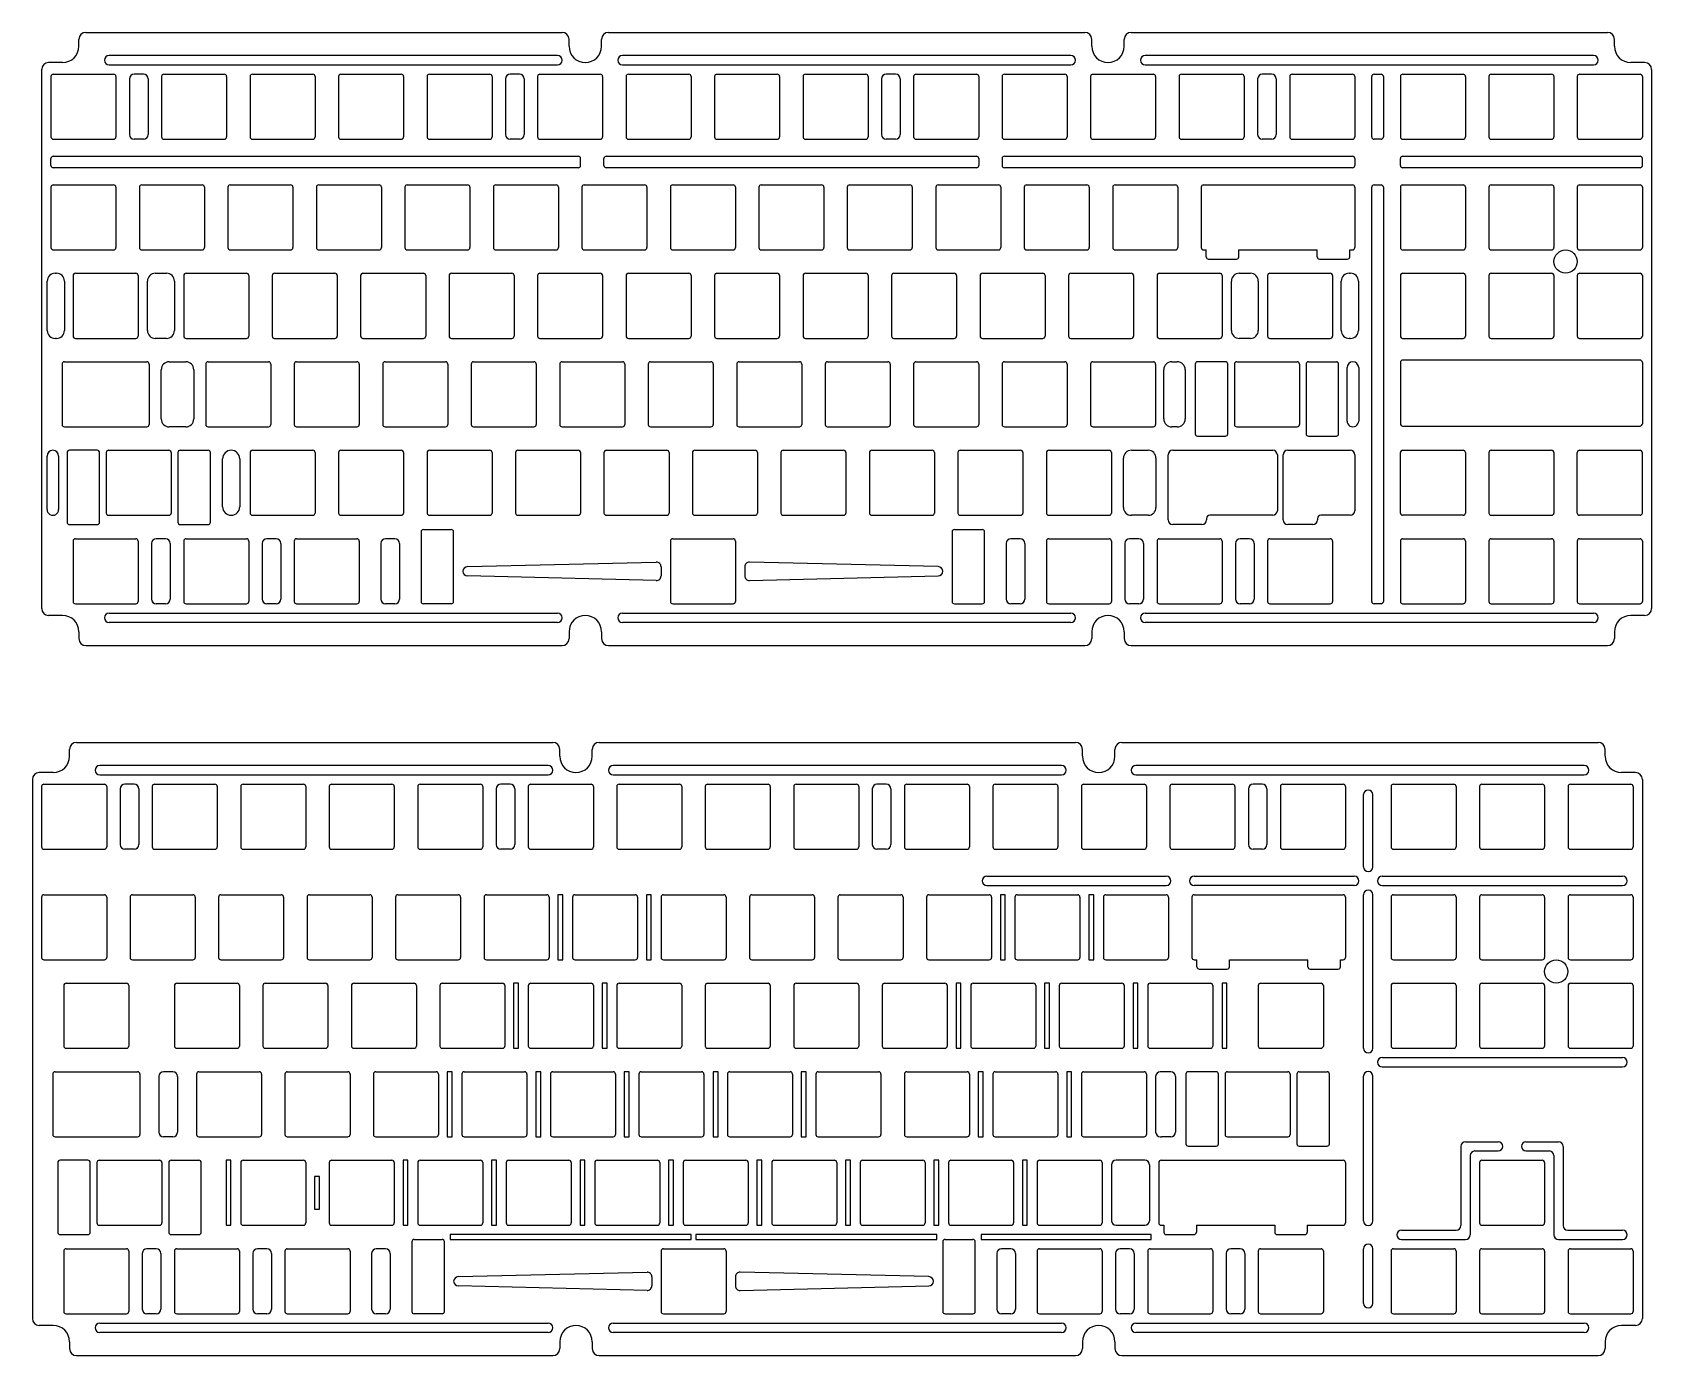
# Model space of a CAD drawing. Header units: millimetres. Extents: x 1 to 349, y -130 to 155.
import ezdxf

# ---------------------------------------------------------------- set-up
doc = ezdxf.new("R2010")
doc.units = ezdxf.units.MM
doc.layers.add('COMPOUND', color=7, linetype='Continuous')

msp = doc.modelspace()

# ---------------------------------------------------------------- linework, layer by layer
at = {"color": 7, "linetype": 'Continuous', "lineweight": 25}
for p, q in [((12.03, 154.56), (114.56, 154.56)), ((124.56, 154.56), (227.1, 154.56)), ((237.1, 154.56), (339.64, 154.56)), ((10.53, 151.56), (10.53, 153.06)), ((116.06, 151.56), (116.06, 153.06)), ((123.06, 151.56), (123.06, 153.06)), ((228.6, 151.56), (228.6, 153.06)), ((235.6, 151.56), (235.6, 153.06)), ((341.14, 151.56), (341.14, 153.06)), ((2.52, 146.56), (2.52, 30.54)), ((7.03, 148.06), (4.03, 148.06)), ((113.56, 149.56), (17.02, 149.56)), ((17.02, 147.56), (113.56, 147.56)), ((224.1, 149.56), (127.56, 149.56)), ((127.56, 147.56), (224.1, 147.56)), ((336.64, 149.56), (240.1, 149.56)), ((240.1, 147.56), (336.64, 147.56)), ((347.64, 148.06), (344.64, 148.06)), ((349.14, 146.56), (349.14, 30.54)), ((4.53, 145.06), (4.53, 132.06)), ((5.03, 145.56), (18.02, 145.56)), ((18.52, 145.06), (18.52, 132.06)), ((21.43, 144.56), (21.43, 132.56)), ((24.43, 145.56), (22.43, 145.56)), ((25.43, 144.56), (25.43, 132.56)), ((28.34, 145.06), (28.34, 132.06)), ((28.84, 145.56), (41.84, 145.56)), ((42.34, 145.06), (42.34, 132.06)), ((47.39, 145.06), (47.39, 132.06)), ((47.89, 145.56), (60.89, 145.56)), ((61.39, 145.06), (61.39, 132.06)), ((66.44, 145.06), (66.44, 132.06)), ((66.94, 145.56), (79.94, 145.56)), ((80.44, 145.06), (80.44, 132.06)), ((85.49, 145.06), (85.49, 132.06)), ((85.99, 145.56), (98.99, 145.56)), ((99.49, 145.06), (99.49, 132.06)), ((102.39, 144.56), (102.39, 132.56)), ((105.39, 145.56), (103.39, 145.56)), ((106.39, 144.56), (106.39, 132.56)), ((109.3, 145.06), (109.3, 132.06)), ((109.8, 145.56), (122.8, 145.56)), ((123.3, 145.06), (123.3, 132.06)), ((128.35, 145.06), (128.35, 132.06)), ((128.85, 145.56), (141.85, 145.56)), ((142.35, 145.06), (142.35, 132.06)), ((147.4, 145.06), (147.4, 132.06)), ((147.9, 145.56), (160.9, 145.56)), ((161.4, 145.06), (161.4, 132.06)), ((166.45, 145.06), (166.45, 132.06)), ((166.95, 145.56), (179.95, 145.56)), ((180.45, 145.06), (180.45, 132.06)), ((183.36, 144.56), (183.36, 132.56)), ((186.36, 145.56), (184.36, 145.56)), ((187.36, 144.56), (187.36, 132.56)), ((190.26, 145.06), (190.26, 132.06)), ((190.76, 145.56), (203.76, 145.56)), ((204.26, 145.06), (204.26, 132.06)), ((209.31, 145.06), (209.31, 132.06)), ((209.81, 145.56), (222.81, 145.56)), ((223.31, 145.06), (223.31, 132.06)), ((228.36, 145.06), (228.36, 132.06)), ((228.86, 145.56), (241.86, 145.56)), ((242.36, 145.06), (242.36, 132.06)), ((247.41, 145.06), (247.41, 132.06)), ((247.91, 145.56), (260.91, 145.56)), ((261.41, 145.06), (261.41, 132.06)), ((264.32, 144.56), (264.32, 132.56)), ((267.32, 145.56), (265.32, 145.56)), ((268.32, 144.56), (268.32, 132.56)), ((271.23, 145.06), (271.23, 132.06)), ((271.73, 145.56), (284.73, 145.56)), ((285.22, 145.06), (285.22, 132.06)), ((295.04, 145.06), (295.04, 132.06)), ((295.54, 145.56), (308.54, 145.56)), ((309.04, 145.06), (309.04, 132.06)), ((314.09, 145.06), (314.09, 132.06)), ((314.59, 145.56), (327.59, 145.56)), ((328.09, 145.06), (328.09, 132.06)), ((333.14, 145.06), (333.14, 132.06)), ((333.64, 145.56), (346.64, 145.56)), ((347.14, 145.06), (347.14, 132.06)), ((5.03, 131.56), (18.02, 131.56)), ((24.43, 131.56), (22.43, 131.56)), ((28.84, 131.56), (41.84, 131.56)), ((47.89, 131.56), (60.89, 131.56)), ((66.94, 131.56), (79.94, 131.56)), ((85.99, 131.56), (98.99, 131.56)), ((105.39, 131.56), (103.39, 131.56)), ((109.8, 131.56), (122.8, 131.56)), ((128.85, 131.56), (141.85, 131.56)), ((147.9, 131.56), (160.9, 131.56)), ((166.95, 131.56), (179.95, 131.56)), ((186.36, 131.56), (184.36, 131.56)), ((190.76, 131.56), (203.76, 131.56)), ((209.81, 131.56), (222.81, 131.56)), ((228.86, 131.56), (241.86, 131.56)), ((247.91, 131.56), (260.91, 131.56)), ((267.32, 131.56), (265.32, 131.56)), ((271.73, 131.56), (284.73, 131.56)), ((295.54, 131.56), (308.54, 131.56)), ((314.59, 131.56), (327.59, 131.56)), ((333.64, 131.56), (346.64, 131.56)), ((4.53, 121.24), (4.53, 108.24)), ((5.03, 121.74), (18.02, 121.74)), ((18.52, 121.24), (18.52, 108.24)), ((23.57, 121.24), (23.57, 108.24)), ((24.07, 121.74), (37.08, 121.74)), ((37.58, 121.24), (37.58, 108.24)), ((42.62, 121.24), (42.62, 108.24)), ((43.12, 121.74), (56.12, 121.74)), ((56.62, 121.24), (56.62, 108.24)), ((61.67, 121.24), (61.67, 108.24)), ((62.17, 121.74), (75.17, 121.74)), ((75.67, 121.24), (75.67, 108.24)), ((80.72, 121.24), (80.72, 108.24)), ((81.22, 121.74), (94.22, 121.74)), ((94.72, 121.24), (94.72, 108.24)), ((99.78, 121.24), (99.78, 108.24)), ((100.28, 121.74), (113.28, 121.74)), ((113.78, 121.24), (113.78, 108.24)), ((118.83, 121.24), (118.83, 108.24)), ((119.33, 121.74), (132.32, 121.74)), ((132.82, 121.24), (132.82, 108.24)), ((137.88, 121.24), (137.88, 108.24)), ((138.38, 121.74), (151.38, 121.74)), ((151.88, 121.24), (151.88, 108.24)), ((156.93, 121.24), (156.93, 108.24)), ((157.43, 121.74), (170.43, 121.74)), ((170.93, 121.24), (170.93, 108.24)), ((175.97, 121.24), (175.97, 108.24)), ((176.47, 121.74), (189.47, 121.74)), ((189.97, 121.24), (189.97, 108.24)), ((195.03, 121.24), (195.03, 108.24)), ((195.53, 121.74), (208.53, 121.74)), ((209.03, 121.24), (209.03, 108.24)), ((214.07, 121.24), (214.07, 108.24)), ((214.57, 121.74), (227.57, 121.74)), ((228.07, 121.24), (228.07, 108.24)), ((233.12, 121.24), (233.12, 108.24)), ((233.62, 121.74), (246.62, 121.74)), ((247.12, 121.24), (247.12, 108.24)), ((252.18, 121.24), (252.18, 108.24)), ((252.68, 121.74), (284.73, 121.74)), ((285.22, 121.24), (285.22, 108.24)), ((295.04, 121.24), (295.04, 108.24)), ((295.54, 121.74), (308.54, 121.74)), ((309.04, 121.24), (309.04, 108.24)), ((314.09, 121.24), (314.09, 108.24)), ((314.59, 121.74), (327.59, 121.74)), ((328.09, 121.24), (328.09, 108.24)), ((333.14, 121.24), (333.14, 108.24)), ((333.64, 121.74), (346.64, 121.74)), ((347.14, 121.24), (347.14, 108.24)), ((5.03, 107.74), (18.02, 107.74)), ((24.07, 107.74), (37.08, 107.74)), ((43.12, 107.74), (56.12, 107.74)), ((62.17, 107.74), (75.17, 107.74)), ((81.22, 107.74), (94.22, 107.74)), ((100.28, 107.74), (113.28, 107.74)), ((119.33, 107.74), (132.32, 107.74)), ((138.38, 107.74), (151.38, 107.74)), ((157.43, 107.74), (170.43, 107.74)), ((176.47, 107.74), (189.47, 107.74)), ((195.53, 107.74), (208.53, 107.74)), ((214.57, 107.74), (227.57, 107.74)), ((233.62, 107.74), (246.62, 107.74)), ((252.68, 107.74), (253.26, 107.74)), ((253.26, 106.24), (253.26, 107.74)), ((253.76, 105.74), (259.76, 105.74)), ((260.26, 106.24), (260.26, 107.74)), ((260.26, 107.74), (277.14, 107.74)), ((277.14, 106.24), (277.14, 107.74)), ((277.64, 105.74), (283.64, 105.74)), ((284.14, 106.24), (284.14, 107.74)), ((284.14, 107.74), (284.73, 107.74)), ((295.54, 107.74), (308.54, 107.74)), ((314.59, 107.74), (327.59, 107.74)), ((333.64, 107.74), (346.64, 107.74)), ((9.29, 102.19), (9.29, 89.19)), ((9.79, 102.69), (22.79, 102.69)), ((23.29, 102.19), (23.29, 89.19)), ((33.1, 102.19), (33.1, 89.19)), ((33.6, 102.69), (46.6, 102.69)), ((47.1, 102.19), (47.1, 89.19)), ((52.15, 102.19), (52.15, 89.19)), ((52.65, 102.69), (65.65, 102.69)), ((66.15, 102.19), (66.15, 89.19)), ((71.2, 102.19), (71.2, 89.19)), ((71.7, 102.69), (84.7, 102.69)), ((85.2, 102.19), (85.2, 89.19)), ((90.25, 102.19), (90.25, 89.19)), ((90.75, 102.69), (103.75, 102.69)), ((104.25, 102.19), (104.25, 89.19)), ((109.3, 102.19), (109.3, 89.19)), ((109.8, 102.69), (122.8, 102.69)), ((123.3, 102.19), (123.3, 89.19)), ((128.35, 102.19), (128.35, 89.19)), ((128.85, 102.69), (141.85, 102.69)), ((142.35, 102.19), (142.35, 89.19)), ((147.4, 102.19), (147.4, 89.19)), ((147.9, 102.69), (160.9, 102.69)), ((161.4, 102.19), (161.4, 89.19)), ((166.45, 102.19), (166.45, 89.19)), ((166.95, 102.69), (179.95, 102.69)), ((180.45, 102.19), (180.45, 89.19)), ((185.5, 102.19), (185.5, 89.19)), ((186, 102.69), (199, 102.69)), ((199.5, 102.19), (199.5, 89.19)), ((204.55, 102.19), (204.55, 89.19)), ((205.05, 102.69), (218.05, 102.69)), ((218.55, 102.19), (218.55, 89.19)), ((223.6, 102.19), (223.6, 89.19)), ((224.1, 102.69), (237.1, 102.69)), ((237.6, 102.19), (237.6, 89.19)), ((242.65, 102.19), (242.65, 89.19)), ((243.15, 102.69), (256.15, 102.69)), ((256.65, 102.19), (256.65, 89.19)), ((266.46, 102.19), (266.46, 89.19)), ((266.96, 102.69), (279.96, 102.69)), ((280.46, 102.19), (280.46, 89.19)), ((295.04, 102.19), (295.04, 89.19)), ((295.54, 102.69), (308.54, 102.69)), ((309.04, 102.19), (309.04, 89.19)), ((314.09, 102.19), (314.09, 89.19)), ((314.59, 102.69), (327.59, 102.69)), ((328.09, 102.19), (328.09, 89.19)), ((333.14, 102.19), (333.14, 89.19)), ((333.64, 102.69), (346.64, 102.69)), ((347.14, 102.19), (347.14, 89.19)), ((9.79, 88.69), (22.79, 88.69)), ((33.6, 88.69), (46.6, 88.69)), ((52.65, 88.69), (65.65, 88.69)), ((71.7, 88.69), (84.7, 88.69)), ((90.75, 88.69), (103.75, 88.69)), ((109.8, 88.69), (122.8, 88.69)), ((128.85, 88.69), (141.85, 88.69)), ((147.9, 88.69), (160.9, 88.69)), ((166.95, 88.69), (179.95, 88.69)), ((186, 88.69), (199, 88.69)), ((205.05, 88.69), (218.05, 88.69)), ((224.1, 88.69), (237.1, 88.69)), ((243.15, 88.69), (256.15, 88.69)), ((266.96, 88.69), (279.96, 88.69)), ((295.54, 88.69), (308.54, 88.69)), ((314.59, 88.69), (327.59, 88.69)), ((333.64, 88.69), (346.64, 88.69)), ((6.91, 83.14), (6.91, 70.14)), ((7.41, 83.64), (25.17, 83.64)), ((25.67, 83.14), (25.67, 70.14)), ((37.86, 83.14), (37.86, 70.14)), ((38.36, 83.64), (51.36, 83.64)), ((51.86, 83.14), (51.86, 70.14)), ((56.91, 83.14), (56.91, 70.14)), ((57.41, 83.64), (70.41, 83.64)), ((70.91, 83.14), (70.91, 70.14)), ((75.96, 83.14), (75.96, 70.14)), ((76.46, 83.64), (89.46, 83.64)), ((89.96, 83.14), (89.96, 70.14)), ((95.01, 83.14), (95.01, 70.14)), ((95.51, 83.64), (108.51, 83.64)), ((109.01, 83.14), (109.01, 70.14)), ((114.06, 83.14), (114.06, 70.14)), ((114.56, 83.64), (127.56, 83.64)), ((128.06, 83.14), (128.06, 70.14)), ((133.11, 83.14), (133.11, 70.14)), ((133.61, 83.64), (146.61, 83.64)), ((147.11, 83.14), (147.11, 70.14)), ((152.16, 83.14), (152.16, 70.14)), ((152.66, 83.64), (165.66, 83.64)), ((166.16, 83.14), (166.16, 70.14)), ((171.21, 83.14), (171.21, 70.14)), ((171.71, 83.64), (184.71, 83.64)), ((185.21, 83.14), (185.21, 70.14)), ((190.26, 83.14), (190.26, 70.14)), ((190.76, 83.64), (203.76, 83.64)), ((204.26, 83.14), (204.26, 70.14)), ((209.31, 83.14), (209.31, 70.14)), ((209.81, 83.64), (222.81, 83.64)), ((223.31, 83.14), (223.31, 70.14)), ((228.36, 83.14), (228.36, 70.14)), ((228.86, 83.64), (241.86, 83.64)), ((242.36, 83.14), (242.36, 70.14)), ((250.88, 83.14), (250.88, 68.14)), ((257.38, 83.64), (251.38, 83.64)), ((257.88, 68.14), (257.88, 83.14)), ((259.32, 83.14), (259.32, 70.14)), ((259.82, 83.64), (272.82, 83.64)), ((273.32, 83.14), (273.32, 70.14)), ((274.76, 83.14), (274.76, 68.14)), ((275.26, 83.64), (281.26, 83.64)), ((281.76, 68.14), (281.76, 83.14)), ((7.41, 69.64), (25.17, 69.64)), ((38.36, 69.64), (51.36, 69.64)), ((57.41, 69.64), (70.41, 69.64)), ((76.46, 69.64), (89.46, 69.64)), ((95.51, 69.64), (108.51, 69.64)), ((114.56, 69.64), (127.56, 69.64)), ((133.61, 69.64), (146.61, 69.64)), ((152.66, 69.64), (165.66, 69.64)), ((171.71, 69.64), (184.71, 69.64)), ((190.76, 69.64), (203.76, 69.64)), ((209.81, 69.64), (222.81, 69.64)), ((228.86, 69.64), (241.86, 69.64)), ((251.38, 67.64), (257.38, 67.64)), ((259.82, 69.64), (272.82, 69.64)), ((275.26, 67.64), (281.26, 67.64)), ((7.99, 64.09), (7.99, 49.09)), ((14.49, 64.59), (8.49, 64.59)), ((14.99, 49.09), (14.99, 64.09)), ((16.43, 64.09), (16.43, 51.09)), ((16.93, 64.59), (29.93, 64.59)), ((30.43, 64.09), (30.43, 51.09)), ((31.87, 64.09), (31.87, 49.09)), ((32.37, 64.59), (38.37, 64.59)), ((38.87, 49.09), (38.87, 64.09)), ((47.39, 64.09), (47.39, 51.09)), ((47.89, 64.59), (60.89, 64.59)), ((61.39, 64.09), (61.39, 51.09)), ((66.44, 64.09), (66.44, 51.09)), ((66.94, 64.59), (79.94, 64.59)), ((80.44, 64.09), (80.44, 51.09)), ((85.49, 64.09), (85.49, 51.09)), ((85.99, 64.59), (98.99, 64.59)), ((99.49, 64.09), (99.49, 51.09)), ((104.54, 64.09), (104.54, 51.09)), ((105.04, 64.59), (118.04, 64.59)), ((118.54, 64.09), (118.54, 51.09)), ((123.59, 64.09), (123.59, 51.09)), ((124.09, 64.59), (137.09, 64.59)), ((137.59, 64.09), (137.59, 51.09)), ((142.64, 64.09), (142.64, 51.09)), ((143.14, 64.59), (156.14, 64.59)), ((156.64, 64.09), (156.64, 51.09)), ((161.69, 64.09), (161.69, 51.09)), ((162.19, 64.59), (175.19, 64.59)), ((175.69, 64.09), (175.69, 51.09)), ((180.74, 64.09), (180.74, 51.09)), ((181.24, 64.59), (194.24, 64.59)), ((194.74, 64.09), (194.74, 51.09)), ((199.79, 64.09), (199.79, 51.09)), ((200.29, 64.59), (213.29, 64.59)), ((213.79, 64.09), (213.79, 51.09)), ((218.84, 64.09), (218.84, 51.09)), ((219.34, 64.59), (232.34, 64.59)), ((232.84, 64.09), (232.84, 51.09)), ((314.09, 64.09), (314.09, 51.09)), ((314.59, 64.59), (327.59, 64.59)), ((328.09, 64.09), (328.09, 51.09)), ((16.93, 50.59), (29.93, 50.59)), ((47.89, 50.59), (60.89, 50.59)), ((66.94, 50.59), (79.94, 50.59)), ((85.99, 50.59), (98.99, 50.59)), ((105.04, 50.59), (118.04, 50.59)), ((124.09, 50.59), (137.09, 50.59)), ((143.14, 50.59), (156.14, 50.59)), ((162.19, 50.59), (175.19, 50.59)), ((181.24, 50.59), (194.24, 50.59)), ((200.29, 50.59), (213.29, 50.59)), ((219.34, 50.59), (232.34, 50.59)), ((314.59, 50.59), (327.59, 50.59)), ((8.49, 48.59), (14.49, 48.59)), ((9.79, 45.54), (22.79, 45.54)), ((29.19, 45.54), (27.19, 45.54)), ((32.37, 48.59), (38.37, 48.59)), ((33.6, 45.54), (46.6, 45.54)), ((53.01, 45.54), (51.01, 45.54)), ((57.41, 45.54), (70.41, 45.54)), ((78.57, 45.54), (76.57, 45.54)), ((84.22, 47.04), (84.22, 32.04)), ((84.72, 47.54), (90.72, 47.54)), ((91.22, 32.04), (91.22, 47.04)), ((138.38, 45.54), (151.38, 45.54)), ((198.53, 47.04), (198.53, 32.04)), ((199.03, 47.54), (205.03, 47.54)), ((205.53, 32.04), (205.53, 47.04)), ((213.18, 45.54), (211.18, 45.54)), ((219.34, 45.54), (232.34, 45.54)), ((238.74, 45.54), (236.74, 45.54)), ((243.15, 45.54), (256.15, 45.54)), ((262.56, 45.54), (260.56, 45.54)), ((266.96, 45.54), (279.96, 45.54)), ((295.54, 45.54), (308.54, 45.54)), ((314.59, 45.54), (327.59, 45.54)), ((333.64, 45.54), (346.64, 45.54)), ((9.29, 45.04), (9.29, 32.04)), ((23.29, 45.04), (23.29, 32.04)), ((26.19, 44.54), (26.19, 32.54)), ((30.19, 44.54), (30.19, 32.54)), ((33.1, 45.04), (33.1, 32.04)), ((47.1, 45.04), (47.1, 32.04)), ((50.01, 44.54), (50.01, 32.54)), ((54.01, 44.54), (54.01, 32.54)), ((56.91, 45.04), (56.91, 32.04)), ((70.91, 45.04), (70.91, 32.04)), ((75.57, 44.54), (75.57, 32.54)), ((79.57, 44.54), (79.57, 32.54)), ((137.88, 45.04), (137.88, 32.04)), ((151.88, 45.04), (151.88, 32.04)), ((210.18, 44.54), (210.18, 32.54)), ((214.18, 44.54), (214.18, 32.54)), ((218.84, 45.04), (218.84, 32.04)), ((232.84, 45.04), (232.84, 32.04)), ((235.74, 44.54), (235.74, 32.54)), ((239.74, 44.54), (239.74, 32.54)), ((242.65, 45.04), (242.65, 32.04)), ((256.65, 45.04), (256.65, 32.04)), ((259.56, 44.54), (259.56, 32.54)), ((263.56, 44.54), (263.56, 32.54)), ((266.46, 45.04), (266.46, 32.04)), ((280.46, 45.04), (280.46, 32.04)), ((295.04, 45.04), (295.04, 32.04)), ((309.04, 45.04), (309.04, 32.04)), ((314.09, 45.04), (314.09, 32.04)), ((328.09, 45.04), (328.09, 32.04)), ((333.14, 45.04), (333.14, 32.04)), ((347.14, 45.04), (347.14, 32.04)), ((94.22, 39.54), (134.85, 40.51)), ((135.88, 39.51), (135.88, 37.57)), ((153.88, 39.51), (153.88, 37.57)), ((195.53, 39.54), (154.9, 40.51)), ((134.85, 36.57), (94.22, 37.54)), ((154.9, 36.57), (195.53, 37.54)), ((9.79, 31.54), (22.79, 31.54)), ((29.19, 31.54), (27.19, 31.54)), ((33.6, 31.54), (46.6, 31.54)), ((53.01, 31.54), (51.01, 31.54)), ((57.41, 31.54), (70.41, 31.54)), ((78.57, 31.54), (76.57, 31.54)), ((90.72, 31.54), (84.72, 31.54)), ((138.38, 31.54), (151.38, 31.54)), ((199.03, 31.54), (205.03, 31.54)), ((213.18, 31.54), (211.18, 31.54)), ((219.34, 31.54), (232.34, 31.54)), ((238.74, 31.54), (236.74, 31.54)), ((243.15, 31.54), (256.15, 31.54)), ((262.56, 31.54), (260.56, 31.54)), ((266.96, 31.54), (279.96, 31.54)), ((295.54, 31.54), (308.54, 31.54)), ((314.59, 31.54), (327.59, 31.54)), ((333.64, 31.54), (346.64, 31.54)), ((7.03, 29.04), (4.03, 29.04)), ((17.02, 29.54), (113.56, 29.54)), ((127.56, 29.54), (224.1, 29.54)), ((240.1, 29.54), (336.64, 29.54)), ((347.64, 29.04), (344.64, 29.04)), ((10.53, 25.54), (10.53, 24.04)), ((113.56, 27.54), (17.02, 27.54)), ((116.06, 25.54), (116.06, 24.04)), ((123.06, 25.54), (123.06, 24.04)), ((224.1, 27.54), (127.56, 27.54)), ((228.6, 25.54), (228.6, 24.04)), ((235.6, 25.54), (235.6, 24.04)), ((336.64, 27.54), (240.1, 27.54)), ((341.14, 25.54), (341.14, 24.04)), ((12.03, 22.54), (114.56, 22.54)), ((124.56, 22.54), (227.1, 22.54)), ((237.1, 22.54), (339.64, 22.54)), ((8.53, -1.29), (8.53, 0.21)), ((10.03, 1.71), (112.56, 1.71)), ((114.06, -1.29), (114.06, 0.21)), ((121.06, -1.29), (121.06, 0.21)), ((122.56, 1.71), (225.1, 1.71)), ((226.6, -1.29), (226.6, 0.21)), ((233.6, -1.29), (233.6, 0.21)), ((235.1, 1.71), (337.64, 1.71)), ((339.14, -1.29), (339.14, 0.21)), ((111.56, -3.29), (15.03, -3.29)), ((222.1, -3.29), (125.56, -3.29)), ((334.64, -3.29), (238.1, -3.29)), ((0.53, -6.29), (0.53, -122.3)), ((5.03, -4.79), (2.02, -4.79)), ((15.03, -5.29), (111.56, -5.29)), ((125.56, -5.29), (222.1, -5.29)), ((238.1, -5.29), (334.64, -5.29)), ((345.64, -4.79), (342.64, -4.79)), ((347.14, -6.29), (347.14, -122.3)), ((2.52, -7.79), (2.52, -20.79)), ((3.02, -7.29), (16.02, -7.29)), ((16.52, -7.79), (16.52, -20.79)), ((19.43, -8.29), (19.43, -20.29)), ((22.43, -7.29), (20.43, -7.29)), ((23.43, -8.29), (23.43, -20.29)), ((26.34, -7.79), (26.34, -20.79)), ((26.84, -7.29), (39.84, -7.29)), ((40.34, -7.79), (40.34, -20.79)), ((45.39, -7.79), (45.39, -20.79)), ((45.89, -7.29), (58.89, -7.29)), ((59.39, -7.79), (59.39, -20.79)), ((64.44, -7.79), (64.44, -20.79)), ((64.94, -7.29), (77.94, -7.29)), ((78.44, -7.79), (78.44, -20.79)), ((83.49, -7.79), (83.49, -20.79)), ((83.99, -7.29), (96.99, -7.29)), ((97.49, -7.79), (97.49, -20.79)), ((100.39, -8.29), (100.39, -20.29)), ((103.39, -7.29), (101.39, -7.29)), ((104.39, -8.29), (104.39, -20.29)), ((107.3, -7.79), (107.3, -20.79)), ((107.8, -7.29), (120.8, -7.29)), ((121.3, -7.79), (121.3, -20.79)), ((126.35, -7.79), (126.35, -20.79)), ((126.85, -7.29), (139.85, -7.29)), ((140.35, -7.79), (140.35, -20.79)), ((145.4, -7.79), (145.4, -20.79)), ((145.9, -7.29), (158.9, -7.29)), ((159.4, -7.79), (159.4, -20.79)), ((164.45, -7.79), (164.45, -20.79)), ((164.95, -7.29), (177.95, -7.29)), ((178.45, -7.79), (178.45, -20.79)), ((181.36, -8.29), (181.36, -20.29)), ((184.36, -7.29), (182.36, -7.29)), ((185.36, -8.29), (185.36, -20.29)), ((188.26, -7.79), (188.26, -20.79)), ((188.76, -7.29), (201.76, -7.29)), ((202.26, -7.79), (202.26, -20.79)), ((207.31, -7.79), (207.31, -20.79)), ((207.81, -7.29), (220.81, -7.29)), ((221.31, -7.79), (221.31, -20.79)), ((226.36, -7.79), (226.36, -20.79)), ((226.86, -7.29), (239.86, -7.29)), ((240.36, -7.79), (240.36, -20.79)), ((245.41, -7.79), (245.41, -20.79)), ((245.91, -7.29), (258.91, -7.29)), ((259.41, -7.79), (259.41, -20.79)), ((262.32, -8.29), (262.32, -20.29)), ((265.32, -7.29), (263.32, -7.29)), ((266.32, -8.29), (266.32, -20.29)), ((269.23, -7.79), (269.23, -20.79)), ((269.73, -7.29), (282.73, -7.29)), ((283.23, -7.79), (283.23, -20.79)), ((287.13, -25.1), (287.13, -9.54)), ((289.13, -25.1), (289.13, -9.54)), ((293.04, -7.79), (293.04, -20.79)), ((293.54, -7.29), (306.54, -7.29)), ((307.04, -7.79), (307.04, -20.79)), ((312.09, -7.79), (312.09, -20.79)), ((312.59, -7.29), (325.59, -7.29)), ((326.09, -7.79), (326.09, -20.79)), ((331.14, -7.79), (331.14, -20.79)), ((331.64, -7.29), (344.64, -7.29)), ((345.14, -7.79), (345.14, -20.79)), ((3.02, -21.29), (16.02, -21.29)), ((22.43, -21.29), (20.43, -21.29)), ((26.84, -21.29), (39.84, -21.29)), ((45.89, -21.29), (58.89, -21.29)), ((64.94, -21.29), (77.94, -21.29)), ((83.99, -21.29), (96.99, -21.29)), ((103.39, -21.29), (101.39, -21.29)), ((107.8, -21.29), (120.8, -21.29)), ((126.85, -21.29), (139.85, -21.29)), ((145.9, -21.29), (158.9, -21.29)), ((164.95, -21.29), (177.95, -21.29)), ((184.36, -21.29), (182.36, -21.29)), ((188.76, -21.29), (201.76, -21.29)), ((207.81, -21.29), (220.81, -21.29)), ((226.86, -21.29), (239.86, -21.29)), ((245.91, -21.29), (258.91, -21.29)), ((265.32, -21.29), (263.32, -21.29)), ((269.73, -21.29), (282.73, -21.29)), ((293.54, -21.29), (306.54, -21.29)), ((312.59, -21.29), (325.59, -21.29)), ((331.64, -21.29), (344.64, -21.29)), ((206.02, -27.1), (244.65, -27.1)), ((250.65, -27.1), (285.13, -27.1)), ((291.13, -27.1), (342.89, -27.1)), ((3.02, -31.1), (16.02, -31.1)), ((22.07, -31.1), (35.08, -31.1)), ((41.12, -31.1), (54.12, -31.1)), ((60.17, -31.1), (73.17, -31.1)), ((79.22, -31.1), (92.22, -31.1)), ((98.28, -31.1), (111.28, -31.1)), ((114.72, -31.1), (113.67, -31.1)), ((113.67, -31.1), (113.67, -45.1)), ((114.72, -45.1), (114.72, -31.1)), ((117.33, -31.1), (130.32, -31.1)), ((133.77, -31.1), (132.72, -31.1)), ((132.72, -31.1), (132.72, -45.1)), ((133.77, -45.1), (133.77, -31.1)), ((136.38, -31.1), (149.38, -31.1)), ((155.43, -31.1), (168.43, -31.1)), ((174.47, -31.1), (187.47, -31.1)), ((193.53, -31.1), (206.53, -31.1)), ((206.02, -29.1), (244.65, -29.1)), ((209.97, -31.1), (208.92, -31.1)), ((208.92, -31.1), (208.92, -45.1)), ((209.97, -45.1), (209.97, -31.1)), ((212.57, -31.1), (225.57, -31.1)), ((229.02, -31.1), (227.97, -31.1)), ((227.97, -31.1), (227.97, -45.1)), ((229.02, -45.1), (229.02, -31.1)), ((231.62, -31.1), (244.62, -31.1)), ((285.13, -29.1), (250.65, -29.1)), ((250.68, -31.1), (282.73, -31.1)), ((287.13, -64.15), (287.13, -31.1)), ((289.13, -64.15), (289.13, -31.1)), ((291.13, -29.1), (342.89, -29.1)), ((293.54, -31.1), (306.54, -31.1)), ((312.59, -31.1), (325.59, -31.1)), ((331.64, -31.1), (344.64, -31.1)), ((2.52, -31.6), (2.52, -44.6)), ((16.52, -31.6), (16.52, -44.6)), ((21.57, -31.6), (21.57, -44.6)), ((35.58, -31.6), (35.58, -44.6)), ((40.62, -31.6), (40.62, -44.6)), ((54.62, -31.6), (54.62, -44.6)), ((59.67, -31.6), (59.67, -44.6)), ((73.67, -31.6), (73.67, -44.6)), ((78.72, -31.6), (78.72, -44.6)), ((92.72, -31.6), (92.72, -44.6)), ((97.78, -31.6), (97.78, -44.6)), ((111.78, -31.6), (111.78, -44.6)), ((116.83, -31.6), (116.83, -44.6)), ((130.82, -31.6), (130.82, -44.6)), ((135.88, -31.6), (135.88, -44.6)), ((149.88, -31.6), (149.88, -44.6)), ((154.93, -31.6), (154.93, -44.6)), ((168.93, -31.6), (168.93, -44.6)), ((173.97, -31.6), (173.97, -44.6)), ((187.97, -31.6), (187.97, -44.6)), ((193.03, -31.6), (193.03, -44.6)), ((207.03, -31.6), (207.03, -44.6)), ((212.07, -31.6), (212.07, -44.6)), ((226.07, -31.6), (226.07, -44.6)), ((231.12, -31.6), (231.12, -44.6)), ((245.12, -31.6), (245.12, -44.6)), ((250.18, -31.6), (250.18, -44.6)), ((283.23, -31.6), (283.23, -44.6)), ((293.04, -31.6), (293.04, -44.6)), ((307.04, -31.6), (307.04, -44.6)), ((312.09, -31.6), (312.09, -44.6)), ((326.09, -31.6), (326.09, -44.6)), ((331.14, -31.6), (331.14, -44.6)), ((345.14, -31.6), (345.14, -44.6)), ((3.02, -45.1), (16.02, -45.1)), ((22.07, -45.1), (35.08, -45.1)), ((41.12, -45.1), (54.12, -45.1)), ((60.17, -45.1), (73.17, -45.1)), ((79.22, -45.1), (92.22, -45.1)), ((98.28, -45.1), (111.28, -45.1)), ((113.67, -45.1), (114.72, -45.1)), ((117.33, -45.1), (130.32, -45.1)), ((132.72, -45.1), (133.77, -45.1)), ((136.38, -45.1), (149.38, -45.1)), ((155.43, -45.1), (168.43, -45.1)), ((174.47, -45.1), (187.47, -45.1)), ((193.53, -45.1), (206.53, -45.1)), ((208.92, -45.1), (209.97, -45.1)), ((212.57, -45.1), (225.57, -45.1)), ((227.97, -45.1), (229.02, -45.1)), ((231.62, -45.1), (244.62, -45.1)), ((250.68, -45.1), (251.26, -45.1)), ((251.26, -46.6), (251.26, -45.1)), ((258.26, -46.6), (258.26, -45.1)), ((258.26, -45.1), (275.14, -45.1)), ((275.14, -46.6), (275.14, -45.1)), ((282.14, -46.6), (282.14, -45.1)), ((282.14, -45.1), (282.73, -45.1)), ((293.54, -45.1), (306.54, -45.1)), ((312.59, -45.1), (325.59, -45.1)), ((331.64, -45.1), (344.64, -45.1)), ((251.76, -47.1), (257.76, -47.1)), ((275.64, -47.1), (281.64, -47.1)), ((7.29, -50.65), (7.29, -63.65)), ((7.79, -50.15), (20.79, -50.15)), ((21.29, -50.65), (21.29, -63.65)), ((31.1, -50.65), (31.1, -63.65)), ((31.6, -50.15), (44.6, -50.15)), ((45.1, -50.65), (45.1, -63.65)), ((50.15, -50.65), (50.15, -63.65)), ((50.65, -50.15), (63.65, -50.15)), ((64.15, -50.65), (64.15, -63.65)), ((69.2, -50.65), (69.2, -63.65)), ((69.7, -50.15), (82.7, -50.15)), ((83.2, -50.65), (83.2, -63.65)), ((88.25, -50.65), (88.25, -63.65)), ((88.75, -50.15), (101.75, -50.15)), ((102.25, -50.65), (102.25, -63.65)), ((105.19, -50.15), (104.14, -50.15)), ((104.14, -50.15), (104.14, -64.15)), ((105.19, -64.15), (105.19, -50.15)), ((107.3, -50.65), (107.3, -63.65)), ((107.8, -50.15), (120.8, -50.15)), ((121.3, -50.65), (121.3, -63.65)), ((124.24, -50.15), (123.19, -50.15)), ((123.19, -50.15), (123.19, -64.15)), ((124.24, -64.15), (124.24, -50.15)), ((126.35, -50.65), (126.35, -63.65)), ((126.85, -50.15), (139.85, -50.15)), ((140.35, -50.65), (140.35, -63.65)), ((145.4, -50.65), (145.4, -63.65)), ((145.9, -50.15), (158.9, -50.15)), ((159.4, -50.65), (159.4, -63.65)), ((164.45, -50.65), (164.45, -63.65)), ((164.95, -50.15), (177.95, -50.15)), ((178.45, -50.65), (178.45, -63.65)), ((183.5, -50.65), (183.5, -63.65)), ((184, -50.15), (197, -50.15)), ((197.5, -50.65), (197.5, -63.65)), ((200.44, -50.15), (199.39, -50.15)), ((199.39, -50.15), (199.39, -64.15)), ((200.44, -64.15), (200.44, -50.15)), ((202.55, -50.65), (202.55, -63.65)), ((203.05, -50.15), (216.05, -50.15)), ((216.55, -50.65), (216.55, -63.65)), ((219.49, -50.15), (218.44, -50.15)), ((218.44, -50.15), (218.44, -64.15)), ((219.49, -64.15), (219.49, -50.15)), ((221.6, -50.65), (221.6, -63.65)), ((222.1, -50.15), (235.1, -50.15)), ((235.6, -50.65), (235.6, -63.65)), ((238.54, -50.15), (237.49, -50.15)), ((237.49, -50.15), (237.49, -64.15)), ((238.54, -64.15), (238.54, -50.15)), ((240.65, -50.65), (240.65, -63.65)), ((241.15, -50.15), (254.15, -50.15)), ((254.65, -50.65), (254.65, -63.65)), ((257.7, -50.15), (256.65, -50.15)), ((256.65, -50.15), (256.65, -64.15)), ((257.7, -64.15), (257.7, -50.15)), ((264.46, -50.65), (264.46, -63.65)), ((264.96, -50.15), (277.96, -50.15)), ((278.46, -50.65), (278.46, -63.65)), ((293.04, -50.65), (293.04, -63.65)), ((293.54, -50.15), (306.54, -50.15)), ((307.04, -50.65), (307.04, -63.65)), ((312.09, -50.65), (312.09, -63.65)), ((312.59, -50.15), (325.59, -50.15)), ((326.09, -50.65), (326.09, -63.65)), ((331.14, -50.65), (331.14, -63.65)), ((331.64, -50.15), (344.64, -50.15)), ((345.14, -50.65), (345.14, -63.65)), ((7.79, -64.15), (20.79, -64.15)), ((31.6, -64.15), (44.6, -64.15)), ((50.65, -64.15), (63.65, -64.15)), ((69.7, -64.15), (82.7, -64.15)), ((88.75, -64.15), (101.75, -64.15)), ((104.14, -64.15), (105.19, -64.15)), ((107.8, -64.15), (120.8, -64.15)), ((123.19, -64.15), (124.24, -64.15)), ((126.85, -64.15), (139.85, -64.15)), ((145.9, -64.15), (158.9, -64.15)), ((164.95, -64.15), (177.95, -64.15)), ((184, -64.15), (197, -64.15)), ((199.39, -64.15), (200.44, -64.15)), ((203.05, -64.15), (216.05, -64.15)), ((218.44, -64.15), (219.49, -64.15)), ((222.1, -64.15), (235.1, -64.15)), ((237.49, -64.15), (238.54, -64.15)), ((241.15, -64.15), (254.15, -64.15)), ((256.65, -64.15), (257.7, -64.15)), ((264.96, -64.15), (277.96, -64.15)), ((291.13, -66.15), (342.89, -66.15)), ((293.54, -64.15), (306.54, -64.15)), ((312.59, -64.15), (325.59, -64.15)), ((331.64, -64.15), (344.64, -64.15)), ((4.91, -69.7), (4.91, -82.7)), ((5.41, -69.2), (23.17, -69.2)), ((23.67, -69.7), (23.67, -82.7)), ((30.77, -69.2), (28.77, -69.2)), ((35.86, -69.7), (35.86, -82.7)), ((36.36, -69.2), (49.36, -69.2)), ((49.86, -69.7), (49.86, -82.7)), ((54.91, -69.7), (54.91, -82.7)), ((55.41, -69.2), (68.41, -69.2)), ((68.91, -69.7), (68.91, -82.7)), ((73.96, -69.7), (73.96, -82.7)), ((74.46, -69.2), (87.46, -69.2)), ((87.96, -69.7), (87.96, -82.7)), ((90.91, -69.2), (89.86, -69.2)), ((89.86, -69.2), (89.86, -83.2)), ((90.91, -83.2), (90.91, -69.2)), ((93.01, -69.7), (93.01, -82.7)), ((93.51, -69.2), (106.51, -69.2)), ((107.01, -69.7), (107.01, -82.7)), ((108.91, -69.2), (108.91, -83.2)), ((109.96, -69.2), (108.91, -69.2)), ((109.96, -83.2), (109.96, -69.2)), ((112.06, -69.7), (112.06, -82.7)), ((112.56, -69.2), (125.56, -69.2)), ((126.06, -69.7), (126.06, -82.7)), ((129.01, -69.2), (127.96, -69.2)), ((127.96, -69.2), (127.96, -83.2)), ((129.01, -83.2), (129.01, -69.2)), ((131.11, -69.7), (131.11, -82.7)), ((131.61, -69.2), (144.61, -69.2)), ((145.11, -69.7), (145.11, -82.7)), ((148.16, -69.2), (147.11, -69.2)), ((147.11, -69.2), (147.11, -83.2)), ((148.16, -83.2), (148.16, -69.2)), ((150.16, -69.7), (150.16, -82.7)), ((150.66, -69.2), (163.66, -69.2)), ((164.16, -69.7), (164.16, -82.7)), ((167.11, -69.2), (166.06, -69.2)), ((166.06, -69.2), (166.06, -83.2)), ((167.11, -83.2), (167.11, -69.2)), ((169.21, -69.7), (169.21, -82.7)), ((169.71, -69.2), (182.71, -69.2)), ((183.21, -69.7), (183.21, -82.7)), ((188.26, -69.7), (188.26, -82.7)), ((188.76, -69.2), (201.76, -69.2)), ((202.26, -69.7), (202.26, -82.7)), ((205.21, -69.2), (204.16, -69.2)), ((204.16, -69.2), (204.16, -83.2)), ((205.21, -83.2), (205.21, -69.2)), ((207.31, -69.7), (207.31, -82.7)), ((207.81, -69.2), (220.81, -69.2)), ((221.31, -69.7), (221.31, -82.7)), ((224.26, -69.2), (223.21, -69.2)), ((223.21, -69.2), (223.21, -83.2)), ((224.26, -83.2), (224.26, -69.2)), ((226.36, -69.7), (226.36, -82.7)), ((226.86, -69.2), (239.86, -69.2)), ((240.36, -69.7), (240.36, -82.7)), ((243.41, -69.2), (243.36, -69.2)), ((243.41, -69.22), (243.41, -69.2)), ((245.62, -69.2), (243.62, -69.2)), ((248.88, -69.7), (248.88, -84.7)), ((255.38, -69.2), (249.38, -69.2)), ((255.88, -84.7), (255.88, -69.7)), ((257.32, -69.7), (257.32, -82.7)), ((257.82, -69.2), (270.82, -69.2)), ((271.32, -69.7), (271.32, -82.7)), ((272.76, -69.7), (272.76, -84.7)), ((273.26, -69.2), (279.26, -69.2)), ((279.76, -84.7), (279.76, -69.7)), ((291.13, -68.15), (342.89, -68.15)), ((27.77, -70.2), (27.77, -82.2)), ((31.77, -70.2), (31.77, -82.2)), ((242.36, -70.2), (242.36, -82.2)), ((246.62, -70.2), (246.62, -82.2)), ((287.13, -101.3), (287.13, -70.15)), ((289.13, -101.3), (289.13, -70.15)), ((5.41, -83.2), (23.17, -83.2)), ((30.77, -83.2), (28.77, -83.2)), ((36.36, -83.2), (49.36, -83.2)), ((55.41, -83.2), (68.41, -83.2)), ((74.46, -83.2), (87.46, -83.2)), ((89.86, -83.2), (90.91, -83.2)), ((93.51, -83.2), (106.51, -83.2)), ((108.91, -83.2), (109.96, -83.2)), ((112.56, -83.2), (125.56, -83.2)), ((127.96, -83.2), (129.01, -83.2)), ((131.61, -83.2), (144.61, -83.2)), ((147.11, -83.2), (148.16, -83.2)), ((150.66, -83.2), (163.66, -83.2)), ((166.06, -83.2), (167.11, -83.2)), ((169.71, -83.2), (182.71, -83.2)), ((188.76, -83.2), (201.76, -83.2)), ((204.16, -83.2), (205.21, -83.2)), ((207.81, -83.2), (220.81, -83.2)), ((223.21, -83.2), (224.26, -83.2)), ((226.86, -83.2), (239.86, -83.2)), ((243.36, -83.2), (243.41, -83.2)), ((243.41, -83.2), (243.41, -83.18)), ((245.62, -83.2), (243.62, -83.2)), ((257.82, -83.2), (270.82, -83.2)), ((249.38, -85.2), (255.38, -85.2)), ((273.26, -85.2), (279.26, -85.2)), ((308.09, -85.25), (308.09, -102.3)), ((309.09, -84.25), (316.09, -84.25)), ((311.09, -86.25), (316.09, -86.25)), ((322.09, -84.25), (329.09, -84.25)), ((322.09, -86.25), (327.09, -86.25)), ((330.09, -85.25), (330.09, -102.3)), ((5.99, -88.75), (5.99, -103.75)), ((12.49, -88.25), (6.49, -88.25)), ((12.99, -103.75), (12.99, -88.75)), ((14.43, -88.75), (14.43, -101.75)), ((14.93, -88.25), (27.93, -88.25)), ((28.43, -88.75), (28.43, -101.75)), ((29.87, -88.75), (29.87, -103.75)), ((30.37, -88.25), (36.37, -88.25)), ((36.87, -103.75), (36.87, -88.75)), ((43.28, -88.25), (42.23, -88.25)), ((42.23, -88.25), (42.23, -102.25)), ((43.28, -102.25), (43.28, -88.25)), ((45.39, -88.75), (45.39, -101.75)), ((45.89, -88.25), (58.89, -88.25)), ((59.39, -88.75), (59.39, -101.75)), ((64.44, -88.75), (64.44, -101.75)), ((64.94, -88.25), (77.94, -88.25)), ((78.44, -88.75), (78.44, -101.75)), ((81.38, -88.25), (80.33, -88.25)), ((80.33, -88.25), (80.33, -102.25)), ((81.38, -102.25), (81.38, -88.25)), ((83.49, -88.75), (83.49, -101.75)), ((83.99, -88.25), (96.99, -88.25)), ((97.49, -88.75), (97.49, -101.75)), ((100.43, -88.25), (99.38, -88.25)), ((99.38, -88.25), (99.38, -102.25)), ((100.43, -102.25), (100.43, -88.25)), ((102.54, -88.75), (102.54, -101.75)), ((103.04, -88.25), (116.04, -88.25)), ((116.54, -88.75), (116.54, -101.75)), ((119.48, -88.25), (118.43, -88.25)), ((118.43, -88.25), (118.43, -102.25)), ((119.48, -102.25), (119.48, -88.25)), ((121.59, -88.75), (121.59, -101.75)), ((122.09, -88.25), (135.09, -88.25)), ((135.59, -88.75), (135.59, -101.75)), ((138.53, -88.25), (137.48, -88.25)), ((137.48, -88.25), (137.48, -102.25)), ((138.53, -102.25), (138.53, -88.25)), ((140.64, -88.75), (140.64, -101.75)), ((141.14, -88.25), (154.14, -88.25)), ((154.64, -88.75), (154.64, -101.75)), ((157.58, -88.25), (156.53, -88.25)), ((156.53, -88.25), (156.53, -102.25)), ((157.58, -102.25), (157.58, -88.25)), ((159.69, -88.75), (159.69, -101.75)), ((160.19, -88.25), (173.19, -88.25)), ((173.69, -88.75), (173.69, -101.75)), ((176.63, -88.25), (175.58, -88.25)), ((175.58, -88.25), (175.58, -102.25)), ((176.63, -102.25), (176.63, -88.25)), ((178.74, -88.75), (178.74, -101.75)), ((179.24, -88.25), (192.24, -88.25)), ((192.74, -88.75), (192.74, -101.75)), ((195.68, -88.25), (194.63, -88.25)), ((194.63, -88.25), (194.63, -102.25)), ((195.68, -102.25), (195.68, -88.25)), ((197.79, -88.75), (197.79, -101.75)), ((198.29, -88.25), (211.29, -88.25)), ((211.79, -88.75), (211.79, -101.75)), ((214.73, -88.25), (213.68, -88.25)), ((213.68, -88.25), (213.68, -102.25)), ((214.73, -102.25), (214.73, -88.25)), ((216.84, -88.75), (216.84, -101.75)), ((217.34, -88.25), (230.34, -88.25)), ((230.84, -88.75), (230.84, -101.75)), ((232.84, -89.25), (232.84, -101.25)), ((235.89, -88.25), (233.84, -88.25)), ((235.89, -88.25), (235.89, -88.25)), ((240.03, -88.25), (235.93, -88.25)), ((241.03, -89.25), (241.03, -101.25)), ((243.03, -88.75), (243.03, -101.75)), ((243.53, -88.25), (282.73, -88.25)), ((283.23, -88.75), (283.23, -101.75)), ((310.09, -87.25), (310.09, -104.3)), ((312.09, -88.75), (312.09, -101.75)), ((312.59, -88.25), (325.59, -88.25)), ((326.09, -88.75), (326.09, -101.75)), ((328.09, -87.25), (328.09, -104.3)), ((61.28, -91.75), (61.28, -98.75)), ((62.33, -91.75), (61.28, -91.75)), ((62.33, -98.75), (62.33, -91.75)), ((61.28, -98.75), (62.33, -98.75)), ((6.49, -104.25), (12.49, -104.25)), ((14.93, -102.25), (27.93, -102.25)), ((30.37, -104.25), (36.37, -104.25)), ((42.23, -102.25), (43.28, -102.25)), ((45.89, -102.25), (58.89, -102.25)), ((64.94, -102.25), (77.94, -102.25)), ((80.33, -102.25), (81.38, -102.25)), ((83.99, -102.25), (96.99, -102.25)), ((90.49, -104.25), (90.49, -105.3)), ((142.38, -104.25), (90.49, -104.25)), ((99.38, -102.25), (100.43, -102.25)), ((103.04, -102.25), (116.04, -102.25)), ((118.43, -102.25), (119.48, -102.25)), ((122.09, -102.25), (135.09, -102.25)), ((137.48, -102.25), (138.53, -102.25)), ((141.14, -102.25), (154.14, -102.25)), ((142.38, -105.3), (142.38, -104.25)), ((143.37, -104.25), (143.37, -105.3)), ((195.26, -104.25), (143.37, -104.25)), ((156.53, -102.25), (157.58, -102.25)), ((160.19, -102.25), (173.19, -102.25)), ((175.58, -102.25), (176.63, -102.25)), ((179.24, -102.25), (192.24, -102.25)), ((194.63, -102.25), (195.68, -102.25)), ((195.26, -105.3), (195.26, -104.25)), ((198.29, -102.25), (211.29, -102.25)), ((204.79, -104.25), (204.79, -105.3)), ((241.38, -104.25), (204.79, -104.25)), ((213.68, -102.25), (214.73, -102.25)), ((217.34, -102.25), (230.34, -102.25)), ((233.84, -102.25), (235.89, -102.25)), ((235.89, -102.25), (235.89, -102.25)), ((235.93, -102.25), (240.03, -102.25)), ((241.38, -105.3), (241.38, -104.25)), ((243.53, -102.25), (244.12, -102.25)), ((244.12, -102.25), (244.12, -103.75)), ((244.62, -104.25), (250.62, -104.25)), ((251.12, -102.25), (251.12, -103.75)), ((251.12, -102.25), (267.99, -102.25)), ((267.99, -102.25), (267.99, -103.75)), ((268.49, -104.25), (274.49, -104.25)), ((274.99, -102.25), (274.99, -103.75)), ((274.99, -102.25), (282.73, -102.25)), ((295.29, -103.3), (307.09, -103.3)), ((312.59, -102.25), (325.59, -102.25)), ((331.09, -103.3), (342.89, -103.3)), ((7.29, -107.8), (7.29, -120.8)), ((7.79, -107.3), (20.79, -107.3)), ((21.29, -107.8), (21.29, -120.8)), ((27.19, -107.3), (25.19, -107.3)), ((31.1, -107.8), (31.1, -120.8)), ((31.6, -107.3), (44.6, -107.3)), ((45.1, -107.8), (45.1, -120.8)), ((51.01, -107.3), (49.01, -107.3)), ((54.91, -107.8), (54.91, -120.8)), ((55.41, -107.3), (68.41, -107.3)), ((68.91, -107.8), (68.91, -120.8)), ((76.57, -107.3), (74.57, -107.3)), ((82.22, -105.8), (82.22, -120.8)), ((82.72, -105.3), (88.72, -105.3)), ((89.22, -120.8), (89.22, -105.8)), ((90.49, -105.3), (142.38, -105.3)), ((135.88, -107.8), (135.88, -120.8)), ((136.38, -107.3), (149.38, -107.3)), ((143.37, -105.3), (195.26, -105.3)), ((149.88, -107.8), (149.88, -120.8)), ((196.53, -105.8), (196.53, -120.8)), ((197.03, -105.3), (203.03, -105.3)), ((203.53, -120.8), (203.53, -105.8)), ((204.79, -105.3), (241.38, -105.3)), ((211.18, -107.3), (209.18, -107.3)), ((216.84, -107.8), (216.84, -120.8)), ((217.34, -107.3), (230.34, -107.3)), ((230.84, -107.8), (230.84, -120.8)), ((236.74, -107.3), (234.74, -107.3)), ((240.65, -107.8), (240.65, -120.8)), ((241.15, -107.3), (254.15, -107.3)), ((254.65, -107.8), (254.65, -120.8)), ((260.56, -107.3), (258.56, -107.3)), ((264.46, -107.8), (264.46, -120.8)), ((264.96, -107.3), (277.96, -107.3)), ((278.46, -107.8), (278.46, -120.8)), ((287.13, -119.05), (287.13, -107.3)), ((289.13, -119.05), (289.13, -107.3)), ((293.04, -107.8), (293.04, -120.8)), ((293.54, -107.3), (306.54, -107.3)), ((295.29, -105.3), (309.09, -105.3)), ((307.04, -107.8), (307.04, -120.8)), ((312.09, -107.8), (312.09, -120.8)), ((312.59, -107.3), (325.59, -107.3)), ((326.09, -107.8), (326.09, -120.8)), ((329.09, -105.3), (342.89, -105.3)), ((331.14, -107.8), (331.14, -120.8)), ((331.64, -107.3), (344.64, -107.3)), ((345.14, -107.8), (345.14, -120.8)), ((24.19, -108.3), (24.19, -120.3)), ((28.19, -108.3), (28.19, -120.3)), ((48.01, -108.3), (48.01, -120.3)), ((52.01, -108.3), (52.01, -120.3)), ((73.57, -108.3), (73.57, -120.3)), ((77.57, -108.3), (77.57, -120.3)), ((208.18, -108.3), (208.18, -120.3)), ((212.18, -108.3), (212.18, -120.3)), ((233.74, -108.3), (233.74, -120.3)), ((237.74, -108.3), (237.74, -120.3)), ((257.56, -108.3), (257.56, -120.3)), ((261.56, -108.3), (261.56, -120.3)), ((92.22, -113.3), (132.85, -112.33)), ((133.88, -113.33), (133.88, -115.27)), ((151.88, -113.33), (151.88, -115.27)), ((193.53, -113.3), (152.9, -112.33)), ((132.85, -116.27), (92.22, -115.3)), ((152.9, -116.27), (193.53, -115.3)), ((7.79, -121.3), (20.79, -121.3)), ((27.19, -121.3), (25.19, -121.3)), ((31.6, -121.3), (44.6, -121.3)), ((51.01, -121.3), (49.01, -121.3)), ((55.41, -121.3), (68.41, -121.3)), ((76.57, -121.3), (74.57, -121.3)), ((88.72, -121.3), (82.72, -121.3)), ((136.38, -121.3), (149.38, -121.3)), ((197.03, -121.3), (203.03, -121.3)), ((211.18, -121.3), (209.18, -121.3)), ((217.34, -121.3), (230.34, -121.3)), ((236.74, -121.3), (234.74, -121.3)), ((241.15, -121.3), (254.15, -121.3)), ((260.56, -121.3), (258.56, -121.3)), ((264.96, -121.3), (277.96, -121.3)), ((293.54, -121.3), (306.54, -121.3)), ((312.59, -121.3), (325.59, -121.3)), ((331.64, -121.3), (344.64, -121.3)), ((5.03, -123.8), (2.02, -123.8)), ((15.03, -123.3), (111.56, -123.3)), ((111.56, -125.3), (15.03, -125.3)), ((125.56, -123.3), (222.1, -123.3)), ((222.1, -125.3), (125.56, -125.3)), ((238.1, -123.3), (334.64, -123.3)), ((334.64, -125.3), (238.1, -125.3)), ((345.64, -123.8), (342.64, -123.8)), ((8.53, -127.3), (8.53, -128.8)), ((114.06, -127.3), (114.06, -128.8)), ((121.06, -127.3), (121.06, -128.8)), ((226.6, -127.3), (226.6, -128.8)), ((233.6, -127.3), (233.6, -128.8)), ((339.14, -127.3), (339.14, -128.8)), ((10.03, -130.3), (112.56, -130.3)), ((122.56, -130.3), (225.1, -130.3)), ((235.1, -130.3), (337.64, -130.3))]:
    msp.add_line(p, q, dxfattribs=at)
at = {"color": 0}
for p, q in [((5.43, 102.69), (5.73, 102.69)), ((26.99, 102.69), (29.39, 102.69)), ((260.36, 102.69), (262.76, 102.69)), ((284.02, 102.69), (284.32, 102.69)), ((3.73, 90.39), (3.73, 100.99)), ((7.43, 100.99), (7.43, 90.39)), ((25.29, 90.39), (25.29, 100.99)), ((31.09, 100.99), (31.09, 90.39)), ((258.66, 90.39), (258.66, 100.99)), ((264.46, 100.99), (264.46, 90.39)), ((282.32, 90.39), (282.32, 100.99)), ((286.02, 100.99), (286.02, 90.39)), ((5.73, 88.69), (5.43, 88.69)), ((29.39, 88.69), (26.99, 88.69)), ((262.76, 88.69), (260.36, 88.69)), ((284.32, 88.69), (284.02, 88.69)), ((28.27, 71.34), (28.27, 81.94)), ((29.97, 83.64), (33.57, 83.64)), ((35.27, 81.94), (35.27, 71.34)), ((244.12, 71.34), (244.12, 81.94)), ((245.82, 83.64), (247.02, 83.64)), ((248.72, 81.94), (248.72, 71.34)), ((283.57, 70.89), (283.57, 82.39)), ((286.07, 82.39), (286.07, 70.89)), ((33.57, 69.64), (29.97, 69.64)), ((247.02, 69.64), (245.82, 69.64)), ((3.68, 51.84), (3.68, 63.34)), ((6.18, 63.34), (6.18, 51.84)), ((235.43, 52.29), (235.43, 62.89)), ((237.13, 64.59), (240.73, 64.59)), ((242.43, 62.89), (242.43, 52.29)), ((245.03, 49.59), (245.03, 63.59)), ((246.03, 64.59), (267.56, 64.59)), ((268.56, 63.59), (268.56, 51.59)), ((269.79, 49.59), (269.79, 63.59)), ((270.79, 64.59), (284.22, 64.59)), ((285.22, 63.59), (285.22, 51.59)), ((41.48, 52.44), (41.48, 62.74)), ((45.18, 62.74), (45.18, 52.44)), ((240.73, 50.59), (237.13, 50.59)), ((253.32, 49.89), (253.32, 49.59)), ((267.56, 50.59), (254.02, 50.59)), ((277.19, 49.89), (277.19, 49.59)), ((284.22, 50.59), (277.89, 50.59)), ((252.32, 48.59), (246.03, 48.59)), ((276.19, 48.59), (270.79, 48.59))]:
    msp.add_line(p, q, dxfattribs=at)
at = {"color": 7, "linetype": 'Continuous', "lineweight": 25}
for centre in [(330.61, 105.22), (328.61, -47.62)]:
    msp.add_circle(centre, 2.5, dxfattribs=at)
for centre, radius, start, end in [((12.03, 153.06), 1.5, 90, 180), ((114.56, 153.06), 1.5, 0, 90), ((124.56, 153.06), 1.5, 90, 180), ((227.1, 153.06), 1.5, 0, 90), ((237.1, 153.06), 1.5, 90, 180), ((339.64, 153.06), 1.5, 0, 90), ((7.03, 151.56), 3.5, 270, 0), ((119.56, 151.56), 3.5, 180, 0), ((232.1, 151.56), 3.5, 180, 0), ((344.64, 151.56), 3.5, 180, 270), ((4.03, 146.56), 1.5, 90, 180), ((17.02, 148.56), 1, 90, 270), ((113.56, 148.56), 1, 270, 90), ((127.56, 148.56), 1, 90, 270), ((224.1, 148.56), 1, 270, 90), ((240.1, 148.56), 1, 90, 270), ((336.64, 148.56), 1, 270, 90), ((347.64, 146.56), 1.5, 0, 90), ((5.03, 145.06), 0.5, 90, 180), ((18.02, 145.06), 0.5, 0, 90), ((22.43, 144.56), 1, 90, 180), ((24.43, 144.56), 1, 0, 90), ((28.84, 145.06), 0.5, 90, 180), ((41.84, 145.06), 0.5, 0, 90), ((47.89, 145.06), 0.5, 90, 180), ((60.89, 145.06), 0.5, 0, 90), ((66.94, 145.06), 0.5, 90, 180), ((79.94, 145.06), 0.5, 0, 90), ((85.99, 145.06), 0.5, 90, 180), ((98.99, 145.06), 0.5, 0, 90), ((103.39, 144.56), 1, 90, 180), ((105.39, 144.56), 1, 0, 90), ((109.8, 145.06), 0.5, 90, 180), ((122.8, 145.06), 0.5, 0, 90), ((128.85, 145.06), 0.5, 90, 180), ((141.85, 145.06), 0.5, 0, 90), ((147.9, 145.06), 0.5, 90, 180), ((160.9, 145.06), 0.5, 0, 90), ((166.95, 145.06), 0.5, 90, 180), ((179.95, 145.06), 0.5, 0, 90), ((184.36, 144.56), 1, 90, 180), ((186.36, 144.56), 1, 0, 90), ((190.76, 145.06), 0.5, 90, 180), ((203.76, 145.06), 0.5, 360, 90), ((209.81, 145.06), 0.5, 90, 180), ((222.81, 145.06), 0.5, 0, 90), ((228.86, 145.06), 0.5, 90, 180), ((241.86, 145.06), 0.5, 0, 90), ((247.91, 145.06), 0.5, 90, 180), ((260.91, 145.06), 0.5, 0, 90), ((265.32, 144.56), 1, 90, 180), ((267.32, 144.56), 1, 0, 90), ((271.73, 145.06), 0.5, 90, 180), ((284.73, 145.06), 0.5, 0, 90), ((295.54, 145.06), 0.5, 90, 180), ((308.54, 145.06), 0.5, 0, 90), ((314.59, 145.06), 0.5, 90, 180), ((327.59, 145.06), 0.5, 0, 90), ((333.64, 145.06), 0.5, 90, 180), ((346.64, 145.06), 0.5, 0, 90), ((22.43, 132.56), 1, 180, 270), ((24.43, 132.56), 1, 270, 0), ((103.39, 132.56), 1, 180, 270), ((105.39, 132.56), 1, 270, 0), ((184.36, 132.56), 1, 180, 270), ((186.36, 132.56), 1, 270, 0), ((265.32, 132.56), 1, 180, 270), ((267.32, 132.56), 1, 270, 0), ((5.03, 132.06), 0.5, 180, 270), ((18.02, 132.06), 0.5, 270, 0), ((28.84, 132.06), 0.5, 180, 270), ((41.84, 132.06), 0.5, 270, 0), ((47.89, 132.06), 0.5, 180, 270), ((60.89, 132.06), 0.5, 270, 0), ((66.94, 132.06), 0.5, 180, 270), ((79.94, 132.06), 0.5, 270, 0), ((85.99, 132.06), 0.5, 180, 270), ((98.99, 132.06), 0.5, 270, 0), ((109.8, 132.06), 0.5, 180, 270), ((122.8, 132.06), 0.5, 270, 0), ((128.85, 132.06), 0.5, 180, 270), ((141.85, 132.06), 0.5, 270, 0), ((147.9, 132.06), 0.5, 180, 270), ((160.9, 132.06), 0.5, 270, 0), ((166.95, 132.06), 0.5, 180, 270), ((179.95, 132.06), 0.5, 270, 0), ((190.76, 132.06), 0.5, 180, 270), ((203.76, 132.06), 0.5, 270, 360), ((209.81, 132.06), 0.5, 180, 270), ((222.81, 132.06), 0.5, 270, 0), ((228.86, 132.06), 0.5, 180, 270), ((241.86, 132.06), 0.5, 270, 0), ((247.91, 132.06), 0.5, 180, 270), ((260.91, 132.06), 0.5, 270, 0), ((271.73, 132.06), 0.5, 180, 270), ((284.73, 132.06), 0.5, 270, 0), ((295.54, 132.06), 0.5, 180, 270), ((308.54, 132.06), 0.5, 270, 0), ((314.59, 132.06), 0.5, 180, 270), ((327.59, 132.06), 0.5, 270, 0), ((333.64, 132.06), 0.5, 180, 270), ((346.64, 132.06), 0.5, 270, 0), ((5.03, 121.24), 0.5, 90, 180), ((18.02, 121.24), 0.5, 0, 90), ((24.07, 121.24), 0.5, 90, 180), ((37.08, 121.24), 0.5, 0, 90), ((43.12, 121.24), 0.5, 90, 180), ((56.12, 121.24), 0.5, 0, 90), ((62.17, 121.24), 0.5, 90, 180), ((75.17, 121.24), 0.5, 0, 90), ((81.22, 121.24), 0.5, 90, 180), ((94.22, 121.24), 0.5, 0, 90), ((100.28, 121.24), 0.5, 90, 180), ((113.28, 121.24), 0.5, 0, 90), ((119.33, 121.24), 0.5, 90, 180), ((132.32, 121.24), 0.5, 0, 90), ((138.38, 121.24), 0.5, 90, 180), ((151.38, 121.24), 0.5, 0, 90), ((157.43, 121.24), 0.5, 90, 180), ((170.43, 121.24), 0.5, 0, 90), ((176.47, 121.24), 0.5, 90, 180), ((189.47, 121.24), 0.5, 0, 90), ((195.53, 121.24), 0.5, 90, 180), ((208.53, 121.24), 0.5, 0, 90), ((214.57, 121.24), 0.5, 90, 180), ((227.57, 121.24), 0.5, 0, 90), ((233.62, 121.24), 0.5, 90, 180), ((246.62, 121.24), 0.5, 0, 90), ((252.68, 121.24), 0.5, 90, 180), ((284.73, 121.24), 0.5, 0, 90), ((295.54, 121.24), 0.5, 90, 180), ((308.54, 121.24), 0.5, 0, 90), ((314.59, 121.24), 0.5, 90, 180), ((327.59, 121.24), 0.5, 0, 90), ((333.64, 121.24), 0.5, 90, 180), ((346.64, 121.24), 0.5, 0, 90), ((5.03, 108.24), 0.5, 180, 270), ((18.02, 108.24), 0.5, 270, 0), ((24.07, 108.24), 0.5, 180, 270), ((37.08, 108.24), 0.5, 270, 0), ((43.12, 108.24), 0.5, 180, 270), ((56.12, 108.24), 0.5, 270, 0), ((62.17, 108.24), 0.5, 180, 270), ((75.17, 108.24), 0.5, 270, 0), ((81.22, 108.24), 0.5, 180, 270), ((94.22, 108.24), 0.5, 270, 0), ((100.28, 108.24), 0.5, 180, 270), ((113.28, 108.24), 0.5, 270, 0), ((119.33, 108.24), 0.5, 180, 270), ((132.32, 108.24), 0.5, 270, 0), ((138.38, 108.24), 0.5, 180, 270), ((151.38, 108.24), 0.5, 270, 0), ((157.43, 108.24), 0.5, 180, 270), ((170.43, 108.24), 0.5, 270, 0), ((176.47, 108.24), 0.5, 180, 270), ((189.47, 108.24), 0.5, 270, 0), ((195.53, 108.24), 0.5, 180, 270), ((208.53, 108.24), 0.5, 270, 0), ((214.57, 108.24), 0.5, 180, 270), ((227.57, 108.24), 0.5, 270, 0), ((233.62, 108.24), 0.5, 180, 270), ((246.62, 108.24), 0.5, 270, 0), ((252.68, 108.24), 0.5, 180, 270), ((284.73, 108.24), 0.5, 270, 0), ((295.54, 108.24), 0.5, 180, 270), ((308.54, 108.24), 0.5, 270, 0), ((314.59, 108.24), 0.5, 180, 270), ((327.59, 108.24), 0.5, 270, 0), ((333.64, 108.24), 0.5, 180, 270), ((346.64, 108.24), 0.5, 270, 0), ((253.76, 106.24), 0.5, 180, 270), ((259.76, 106.24), 0.5, 270, 0), ((277.64, 106.24), 0.5, 180, 270), ((283.64, 106.24), 0.5, 270, 0), ((9.79, 102.19), 0.5, 90, 180), ((22.79, 102.19), 0.5, 0, 90), ((33.6, 102.19), 0.5, 90, 180), ((46.6, 102.19), 0.5, 0, 90), ((52.65, 102.19), 0.5, 90, 180), ((65.65, 102.19), 0.5, 0, 90), ((71.7, 102.19), 0.5, 90, 180), ((84.7, 102.19), 0.5, 0, 90), ((90.75, 102.19), 0.5, 90, 180), ((103.75, 102.19), 0.5, 0, 90), ((109.8, 102.19), 0.5, 90, 180), ((122.8, 102.19), 0.5, 0, 90), ((128.85, 102.19), 0.5, 90, 180), ((141.85, 102.19), 0.5, 0, 90), ((147.9, 102.19), 0.5, 90, 180), ((160.9, 102.19), 0.5, 0, 90), ((166.95, 102.19), 0.5, 90, 180), ((179.95, 102.19), 0.5, 0, 90), ((186, 102.19), 0.5, 90, 180), ((199, 102.19), 0.5, 0, 90), ((205.05, 102.19), 0.5, 90, 180), ((218.05, 102.19), 0.5, 0, 90), ((224.1, 102.19), 0.5, 90, 180), ((237.1, 102.19), 0.5, 0, 90), ((243.15, 102.19), 0.5, 90, 180), ((256.15, 102.19), 0.5, 0, 90), ((266.96, 102.19), 0.5, 90, 180), ((279.96, 102.19), 0.5, 0, 90), ((295.54, 102.19), 0.5, 90, 180), ((308.54, 102.19), 0.5, 0, 90), ((314.59, 102.19), 0.5, 90, 180), ((327.59, 102.19), 0.5, 0, 90), ((333.64, 102.19), 0.5, 90, 180), ((346.64, 102.19), 0.5, 0, 90), ((9.79, 89.19), 0.5, 180, 270), ((22.79, 89.19), 0.5, 270, 0), ((33.6, 89.19), 0.5, 180, 270), ((46.6, 89.19), 0.5, 270, 0), ((52.65, 89.19), 0.5, 180, 270), ((65.65, 89.19), 0.5, 270, 0), ((71.7, 89.19), 0.5, 180, 270), ((84.7, 89.19), 0.5, 270, 0), ((90.75, 89.19), 0.5, 180, 270), ((103.75, 89.19), 0.5, 270, 0), ((109.8, 89.19), 0.5, 180, 270), ((122.8, 89.19), 0.5, 270, 0), ((128.85, 89.19), 0.5, 180, 270), ((141.85, 89.19), 0.5, 270, 0), ((147.9, 89.19), 0.5, 180, 270), ((160.9, 89.19), 0.5, 270, 0), ((166.95, 89.19), 0.5, 180, 270), ((179.95, 89.19), 0.5, 270, 0), ((186, 89.19), 0.5, 180, 270), ((199, 89.19), 0.5, 270, 0), ((205.05, 89.19), 0.5, 180, 270), ((218.05, 89.19), 0.5, 270, 0), ((224.1, 89.19), 0.5, 180, 270), ((237.1, 89.19), 0.5, 270, 0), ((243.15, 89.19), 0.5, 180, 270), ((256.15, 89.19), 0.5, 270, 0), ((266.96, 89.19), 0.5, 180, 270), ((279.96, 89.19), 0.5, 270, 0), ((295.54, 89.19), 0.5, 180, 270), ((308.54, 89.19), 0.5, 270, 0), ((314.59, 89.19), 0.5, 180, 270), ((327.59, 89.19), 0.5, 270, 0), ((333.64, 89.19), 0.5, 180, 270), ((346.64, 89.19), 0.5, 270, 0), ((7.41, 83.14), 0.5, 90, 180), ((25.17, 83.14), 0.5, 0, 90), ((38.36, 83.14), 0.5, 90, 180), ((51.36, 83.14), 0.5, 0, 90), ((57.41, 83.14), 0.5, 90, 180), ((70.41, 83.14), 0.5, 0, 90), ((76.46, 83.14), 0.5, 90, 180), ((89.46, 83.14), 0.5, 0, 90), ((95.51, 83.14), 0.5, 90, 180), ((108.51, 83.14), 0.5, 0, 90), ((114.56, 83.14), 0.5, 90, 180), ((127.56, 83.14), 0.5, 0, 90), ((133.61, 83.14), 0.5, 90, 180), ((146.61, 83.14), 0.5, 0, 90), ((152.66, 83.14), 0.5, 90, 180), ((165.66, 83.14), 0.5, 0, 90), ((171.71, 83.14), 0.5, 90, 180), ((184.71, 83.14), 0.5, 0, 90), ((190.76, 83.14), 0.5, 90, 180), ((203.76, 83.14), 0.5, 0, 90), ((209.81, 83.14), 0.5, 90, 180), ((222.81, 83.14), 0.5, 0, 90), ((228.86, 83.14), 0.5, 90, 180), ((241.86, 83.14), 0.5, 0, 90), ((251.38, 83.14), 0.5, 90, 180), ((257.38, 83.14), 0.5, 0, 90), ((259.82, 83.14), 0.5, 90, 180), ((272.82, 83.14), 0.5, 0, 90), ((275.26, 83.14), 0.5, 90, 180), ((281.26, 83.14), 0.5, 0, 90), ((7.41, 70.14), 0.5, 180, 270), ((25.17, 70.14), 0.5, 270, 0), ((38.36, 70.14), 0.5, 180, 270), ((51.36, 70.14), 0.5, 270, 0), ((57.41, 70.14), 0.5, 180, 270), ((70.41, 70.14), 0.5, 270, 0), ((76.46, 70.14), 0.5, 180, 270), ((89.46, 70.14), 0.5, 270, 0), ((95.51, 70.14), 0.5, 180, 270), ((108.51, 70.14), 0.5, 270, 0), ((114.56, 70.14), 0.5, 180, 270), ((127.56, 70.14), 0.5, 270, 0), ((133.61, 70.14), 0.5, 180, 270), ((146.61, 70.14), 0.5, 270, 0), ((152.66, 70.14), 0.5, 180, 270), ((165.66, 70.14), 0.5, 270, 0), ((171.71, 70.14), 0.5, 180, 270), ((184.71, 70.14), 0.5, 270, 0), ((190.76, 70.14), 0.5, 180, 270), ((203.76, 70.14), 0.5, 270, 0), ((209.81, 70.14), 0.5, 180, 270), ((222.81, 70.14), 0.5, 270, 0), ((228.86, 70.14), 0.5, 180, 270), ((241.86, 70.14), 0.5, 270, 0), ((259.82, 70.14), 0.5, 180, 270), ((272.82, 70.14), 0.5, 270, 0), ((251.38, 68.14), 0.5, 180, 270), ((257.38, 68.14), 0.5, 270, 0), ((275.26, 68.14), 0.5, 180, 270), ((281.26, 68.14), 0.5, 270, 0), ((8.49, 64.09), 0.5, 90, 180), ((14.49, 64.09), 0.5, 0, 90), ((16.93, 64.09), 0.5, 90, 180), ((29.93, 64.09), 0.5, 0, 90), ((32.37, 64.09), 0.5, 90, 180), ((38.37, 64.09), 0.5, 0, 90), ((47.89, 64.09), 0.5, 90, 180), ((60.89, 64.09), 0.5, 0, 90), ((66.94, 64.09), 0.5, 90, 180), ((79.94, 64.09), 0.5, 0, 90), ((85.99, 64.09), 0.5, 90, 180), ((98.99, 64.09), 0.5, 0, 90), ((105.04, 64.09), 0.5, 90, 180), ((118.04, 64.09), 0.5, 0, 90), ((124.09, 64.09), 0.5, 90, 180), ((137.09, 64.09), 0.5, 0, 90), ((143.14, 64.09), 0.5, 90, 180), ((156.14, 64.09), 0.5, 0, 90), ((162.19, 64.09), 0.5, 90, 180), ((175.19, 64.09), 0.5, 0, 90), ((181.24, 64.09), 0.5, 90, 180), ((194.24, 64.09), 0.5, 0, 90), ((200.29, 64.09), 0.5, 90, 180), ((213.29, 64.09), 0.5, 0, 90), ((219.34, 64.09), 0.5, 90, 180), ((232.34, 64.09), 0.5, 0, 90), ((314.59, 64.09), 0.5, 90, 180), ((327.59, 64.09), 0.5, 0, 90), ((8.49, 49.09), 0.5, 180, 270), ((14.49, 49.09), 0.5, 270, 0), ((16.93, 51.09), 0.5, 180, 270), ((29.93, 51.09), 0.5, 270, 0), ((32.37, 49.09), 0.5, 180, 270), ((38.37, 49.09), 0.5, 270, 0), ((47.89, 51.09), 0.5, 180, 270), ((60.89, 51.09), 0.5, 270, 0), ((66.94, 51.09), 0.5, 180, 270), ((79.94, 51.09), 0.5, 270, 0), ((85.99, 51.09), 0.5, 180, 270), ((98.99, 51.09), 0.5, 270, 0), ((105.04, 51.09), 0.5, 180, 270), ((118.04, 51.09), 0.5, 270, 0), ((124.09, 51.09), 0.5, 180, 270), ((137.09, 51.09), 0.5, 270, 0), ((143.14, 51.09), 0.5, 180, 270), ((156.14, 51.09), 0.5, 270, 0), ((162.19, 51.09), 0.5, 180, 270), ((175.19, 51.09), 0.5, 270, 0), ((181.24, 51.09), 0.5, 180, 270), ((194.24, 51.09), 0.5, 270, 0), ((200.29, 51.09), 0.5, 180, 270), ((213.29, 51.09), 0.5, 270, 0), ((219.34, 51.09), 0.5, 180, 270), ((232.34, 51.09), 0.5, 270, 0), ((314.59, 51.09), 0.5, 180, 270), ((327.59, 51.09), 0.5, 270, 0), ((9.79, 45.04), 0.5, 90, 180), ((22.79, 45.04), 0.5, 0, 90), ((27.19, 44.54), 1, 90, 180), ((29.19, 44.54), 1, 0, 90), ((33.6, 45.04), 0.5, 90, 180), ((46.6, 45.04), 0.5, 0, 90), ((51.01, 44.54), 1, 90, 180), ((53.01, 44.54), 1, 0, 90), ((57.41, 45.04), 0.5, 90, 180), ((70.41, 45.04), 0.5, 0, 90), ((76.57, 44.54), 1, 90, 180), ((78.57, 44.54), 1, 0, 90), ((84.72, 47.04), 0.5, 90, 180), ((90.72, 47.04), 0.5, 0, 90), ((138.38, 45.04), 0.5, 90, 180), ((151.38, 45.04), 0.5, 0, 90), ((199.03, 47.04), 0.5, 90, 180), ((205.03, 47.04), 0.5, 0, 90), ((211.18, 44.54), 1, 90, 180), ((213.18, 44.54), 1, 0, 90), ((219.34, 45.04), 0.5, 90, 180), ((232.34, 45.04), 0.5, 0, 90), ((236.74, 44.54), 1, 90, 180), ((238.74, 44.54), 1, 0, 90), ((243.15, 45.04), 0.5, 90, 180), ((256.15, 45.04), 0.5, 0, 90), ((260.56, 44.54), 1, 90, 180), ((262.56, 44.54), 1, 0, 90), ((266.96, 45.04), 0.5, 90, 180), ((279.96, 45.04), 0.5, 0, 90), ((295.54, 45.04), 0.5, 90, 180), ((308.54, 45.04), 0.5, 0, 90), ((314.59, 45.04), 0.5, 90, 180), ((327.59, 45.04), 0.5, 0, 90), ((333.64, 45.04), 0.5, 90, 180), ((346.64, 45.04), 0.5, 0, 90), ((94.22, 38.54), 1, 90, 270), ((134.88, 39.51), 1, 0, 91.6135), ((154.88, 39.51), 1, 88.3865, 180), ((195.53, 38.54), 1, 270, 90), ((134.88, 37.57), 1, 268.3865, 0), ((154.88, 37.57), 1, 180, 271.6135), ((9.79, 32.04), 0.5, 180, 270), ((22.79, 32.04), 0.5, 270, 0), ((27.19, 32.54), 1, 180, 270), ((29.19, 32.54), 1, 270, 0), ((33.6, 32.04), 0.5, 180, 270), ((46.6, 32.04), 0.5, 270, 0), ((51.01, 32.54), 1, 180, 270), ((53.01, 32.54), 1, 270, 0), ((57.41, 32.04), 0.5, 180, 270), ((70.41, 32.04), 0.5, 270, 0), ((76.57, 32.54), 1, 180, 270), ((78.57, 32.54), 1, 270, 0), ((84.72, 32.04), 0.5, 180, 270), ((90.72, 32.04), 0.5, 270, 0), ((138.38, 32.04), 0.5, 180, 270), ((151.38, 32.04), 0.5, 270, 0), ((199.03, 32.04), 0.5, 180, 270), ((205.03, 32.04), 0.5, 270, 0), ((211.18, 32.54), 1, 180, 270), ((213.18, 32.54), 1, 270, 0), ((219.34, 32.04), 0.5, 180, 270), ((232.34, 32.04), 0.5, 270, 0), ((236.74, 32.54), 1, 180, 270), ((238.74, 32.54), 1, 270, 0), ((243.15, 32.04), 0.5, 180, 270), ((256.15, 32.04), 0.5, 270, 0), ((260.56, 32.54), 1, 180, 270), ((262.56, 32.54), 1, 270, 0), ((266.96, 32.04), 0.5, 180, 270), ((279.96, 32.04), 0.5, 270, 0), ((295.54, 32.04), 0.5, 180, 270), ((308.54, 32.04), 0.5, 270, 0), ((314.59, 32.04), 0.5, 180, 270), ((327.59, 32.04), 0.5, 270, 0), ((333.64, 32.04), 0.5, 180, 270), ((346.64, 32.04), 0.5, 270, 0), ((4.03, 30.54), 1.5, 180, 270), ((7.03, 25.54), 3.5, 0, 90), ((17.02, 28.54), 1, 90, 270), ((113.56, 28.54), 1, 270, 90), ((119.56, 25.54), 3.5, 0, 180), ((127.56, 28.54), 1, 90, 270), ((224.1, 28.54), 1, 270, 90), ((232.1, 25.54), 3.5, 0, 180), ((240.1, 28.54), 1, 90, 270), ((336.64, 28.54), 1, 270, 90), ((344.64, 25.54), 3.5, 90, 180), ((347.64, 30.54), 1.5, 270, 0), ((12.03, 24.04), 1.5, 180, 270), ((114.56, 24.04), 1.5, 270, 0), ((124.56, 24.04), 1.5, 180, 270), ((227.1, 24.04), 1.5, 270, 0), ((237.1, 24.04), 1.5, 180, 270), ((339.64, 24.04), 1.5, 270, 0), ((10.03, 0.21), 1.5, 90, 180), ((112.56, 0.21), 1.5, 0, 90), ((122.56, 0.21), 1.5, 90, 180), ((225.1, 0.21), 1.5, 0, 90), ((235.1, 0.21), 1.5, 90, 180), ((337.64, 0.21), 1.5, 0, 90), ((5.03, -1.29), 3.5, 270, 0), ((15.03, -4.29), 1, 90, 270), ((111.56, -4.29), 1, 270, 90), ((117.56, -1.29), 3.5, 180, 0), ((125.56, -4.29), 1, 90, 270), ((222.1, -4.29), 1, 270, 90), ((230.1, -1.29), 3.5, 180, 0), ((238.1, -4.29), 1, 90, 270), ((334.64, -4.29), 1, 270, 90), ((342.64, -1.29), 3.5, 180, 270), ((2.02, -6.29), 1.5, 90, 180), ((345.64, -6.29), 1.5, 0, 90), ((3.02, -7.79), 0.5, 90, 180), ((16.02, -7.79), 0.5, 0, 90), ((20.43, -8.29), 1, 90, 180), ((22.43, -8.29), 1, 0, 90), ((26.84, -7.79), 0.5, 90, 180), ((39.84, -7.79), 0.5, 0, 90), ((45.89, -7.79), 0.5, 90, 180), ((58.89, -7.79), 0.5, 0, 90), ((64.94, -7.79), 0.5, 90, 180), ((77.94, -7.79), 0.5, 0, 90), ((83.99, -7.79), 0.5, 90, 180), ((96.99, -7.79), 0.5, 0, 90), ((101.39, -8.29), 1, 90, 180), ((103.39, -8.29), 1, 0, 90), ((107.8, -7.79), 0.5, 90, 180), ((120.8, -7.79), 0.5, 0, 90), ((126.85, -7.79), 0.5, 90, 180), ((139.85, -7.79), 0.5, 360, 90), ((145.9, -7.79), 0.5, 90, 180), ((158.9, -7.79), 0.5, 360, 90), ((164.95, -7.79), 0.5, 90, 180), ((177.95, -7.79), 0.5, 360, 90), ((182.36, -8.29), 1, 90, 180), ((184.36, -8.29), 1, 0, 90), ((188.76, -7.79), 0.5, 90, 180), ((201.76, -7.79), 0.5, 360, 90), ((207.81, -7.79), 0.5, 90, 180), ((220.81, -7.79), 0.5, 0, 90), ((226.86, -7.79), 0.5, 90, 180), ((239.86, -7.79), 0.5, 0, 90), ((245.91, -7.79), 0.5, 90, 180), ((258.91, -7.79), 0.5, 360, 90), ((263.32, -8.29), 1, 90, 180), ((265.32, -8.29), 1, 360, 90), ((269.73, -7.79), 0.5, 90, 180), ((282.73, -7.79), 0.5, 0, 90), ((288.13, -9.54), 1, 0, 180), ((293.54, -7.79), 0.5, 90, 180), ((306.54, -7.79), 0.5, 0, 90), ((312.59, -7.79), 0.5, 90, 180), ((325.59, -7.79), 0.5, 0, 90), ((331.64, -7.79), 0.5, 90, 180), ((344.64, -7.79), 0.5, 0, 90), ((3.02, -20.79), 0.5, 180, 270), ((16.02, -20.79), 0.5, 270, 360), ((20.43, -20.29), 1, 180, 270), ((22.43, -20.29), 1, 270, 0), ((26.84, -20.79), 0.5, 180, 270), ((39.84, -20.79), 0.5, 270, 360), ((45.89, -20.79), 0.5, 180, 270), ((58.89, -20.79), 0.5, 270, 360), ((64.94, -20.79), 0.5, 180, 270), ((77.94, -20.79), 0.5, 270, 360), ((83.99, -20.79), 0.5, 180, 270), ((96.99, -20.79), 0.5, 270, 360), ((101.39, -20.29), 1, 180, 270), ((103.39, -20.29), 1, 270, 0), ((107.8, -20.79), 0.5, 180, 270), ((120.8, -20.79), 0.5, 270, 360), ((126.85, -20.79), 0.5, 180, 270), ((139.85, -20.79), 0.5, 270, 0), ((145.9, -20.79), 0.5, 180, 270), ((158.9, -20.79), 0.5, 270, 0), ((164.95, -20.79), 0.5, 180, 270), ((177.95, -20.79), 0.5, 270, 0), ((182.36, -20.29), 1, 180, 270), ((184.36, -20.29), 1, 270, 0), ((188.76, -20.79), 0.5, 180, 270), ((201.76, -20.79), 0.5, 270, 360), ((207.81, -20.79), 0.5, 180, 270), ((220.81, -20.79), 0.5, 270, 360), ((226.86, -20.79), 0.5, 180, 270), ((239.86, -20.79), 0.5, 270, 360), ((245.91, -20.79), 0.5, 180, 270), ((258.91, -20.79), 0.5, 270, 0), ((263.32, -20.29), 1, 180, 270), ((265.32, -20.29), 1, 270, 0), ((269.73, -20.79), 0.5, 180, 270), ((282.73, -20.79), 0.5, 270, 360), ((293.54, -20.79), 0.5, 180, 270), ((306.54, -20.79), 0.5, 270, 0), ((312.59, -20.79), 0.5, 180, 270), ((325.59, -20.79), 0.5, 270, 0), ((331.64, -20.79), 0.5, 180, 270), ((344.64, -20.79), 0.5, 270, 0), ((206.02, -28.1), 1, 90, 270), ((244.65, -28.1), 1, 270, 90), ((250.65, -28.1), 1, 90, 270), ((285.13, -28.1), 1, 270, 90), ((288.13, -25.1), 1, 180, 0), ((291.13, -28.1), 1, 90, 270), ((342.89, -28.1), 1, 270, 90), ((3.02, -31.6), 0.5, 90, 180), ((16.02, -31.6), 0.5, 0, 90), ((22.07, -31.6), 0.5, 90, 180), ((35.08, -31.6), 0.5, 360, 90), ((41.12, -31.6), 0.5, 90, 180), ((54.12, -31.6), 0.5, 0, 90), ((60.17, -31.6), 0.5, 90, 180), ((73.17, -31.6), 0.5, 0, 90), ((79.22, -31.6), 0.5, 90, 180), ((92.22, -31.6), 0.5, 0, 90), ((98.28, -31.6), 0.5, 90, 180), ((111.28, -31.6), 0.5, 0, 90), ((117.33, -31.6), 0.5, 90, 180), ((130.32, -31.6), 0.5, 360, 90), ((136.38, -31.6), 0.5, 90, 180), ((149.38, -31.6), 0.5, 360, 90), ((155.43, -31.6), 0.5, 90, 180), ((168.43, -31.6), 0.5, 360, 90), ((174.47, -31.6), 0.5, 90, 180), ((187.47, -31.6), 0.5, 360, 90), ((193.53, -31.6), 0.5, 90, 180), ((206.53, -31.6), 0.5, 360, 90), ((212.57, -31.6), 0.5, 90, 180), ((225.57, -31.6), 0.5, 360, 90), ((231.62, -31.6), 0.5, 90, 180), ((244.62, -31.6), 0.5, 0, 90), ((250.68, -31.6), 0.5, 90, 180), ((282.73, -31.6), 0.5, 0, 90), ((288.13, -31.1), 1, 0, 180), ((293.54, -31.6), 0.5, 90, 180), ((306.54, -31.6), 0.5, 0, 90), ((312.59, -31.6), 0.5, 90, 180), ((325.59, -31.6), 0.5, 0, 90), ((331.64, -31.6), 0.5, 90, 180), ((344.64, -31.6), 0.5, 0, 90), ((3.02, -44.6), 0.5, 180, 270), ((16.02, -44.6), 0.5, 270, 0), ((22.07, -44.6), 0.5, 180, 270), ((35.08, -44.6), 0.5, 270, 0), ((41.12, -44.6), 0.5, 180, 270), ((54.12, -44.6), 0.5, 270, 0), ((60.17, -44.6), 0.5, 180, 270), ((73.17, -44.6), 0.5, 270, 360), ((79.22, -44.6), 0.5, 180, 270), ((92.22, -44.6), 0.5, 270, 360), ((98.28, -44.6), 0.5, 180, 270), ((111.28, -44.6), 0.5, 270, 360), ((117.33, -44.6), 0.5, 180, 270), ((130.32, -44.6), 0.5, 270, 0), ((136.38, -44.6), 0.5, 180, 270), ((149.38, -44.6), 0.5, 270, 0), ((155.43, -44.6), 0.5, 180, 270), ((168.43, -44.6), 0.5, 270, 0), ((174.47, -44.6), 0.5, 180, 270), ((187.47, -44.6), 0.5, 270, 0), ((193.53, -44.6), 0.5, 180, 270), ((206.53, -44.6), 0.5, 270, 0), ((212.57, -44.6), 0.5, 180, 270), ((225.57, -44.6), 0.5, 270, 0), ((231.62, -44.6), 0.5, 180, 270), ((244.62, -44.6), 0.5, 270, 0), ((250.68, -44.6), 0.5, 180, 270), ((282.73, -44.6), 0.5, 270, 0), ((293.54, -44.6), 0.5, 180, 270), ((306.54, -44.6), 0.5, 270, 0), ((312.59, -44.6), 0.5, 180, 270), ((325.59, -44.6), 0.5, 270, 0), ((331.64, -44.6), 0.5, 180, 270), ((344.64, -44.6), 0.5, 270, 0), ((251.76, -46.6), 0.5, 180, 270), ((257.76, -46.6), 0.5, 270, 0), ((275.64, -46.6), 0.5, 180, 270), ((281.64, -46.6), 0.5, 270, 0), ((7.79, -50.65), 0.5, 90, 180), ((20.79, -50.65), 0.5, 0, 90), ((31.6, -50.65), 0.5, 90, 180), ((44.6, -50.65), 0.5, 0, 90), ((50.65, -50.65), 0.5, 90, 180), ((63.65, -50.65), 0.5, 360, 90), ((69.7, -50.65), 0.5, 90, 180), ((82.7, -50.65), 0.5, 0, 90), ((88.75, -50.65), 0.5, 90, 180), ((101.75, -50.65), 0.5, 0, 90), ((107.8, -50.65), 0.5, 90, 180), ((120.8, -50.65), 0.5, 0, 90), ((126.85, -50.65), 0.5, 90, 180), ((139.85, -50.65), 0.5, 360, 90), ((145.9, -50.65), 0.5, 90, 180), ((158.9, -50.65), 0.5, 360, 90), ((164.95, -50.65), 0.5, 90, 180), ((177.95, -50.65), 0.5, 360, 90), ((184, -50.65), 0.5, 90, 180), ((197, -50.65), 0.5, 360, 90), ((203.05, -50.65), 0.5, 90, 180), ((216.05, -50.65), 0.5, 360, 90), ((222.1, -50.65), 0.5, 90, 180), ((235.1, -50.65), 0.5, 360, 90), ((241.15, -50.65), 0.5, 90, 180), ((254.15, -50.65), 0.5, 360, 90), ((264.96, -50.65), 0.5, 90, 180), ((277.96, -50.65), 0.5, 360, 90), ((293.54, -50.65), 0.5, 90, 180), ((306.54, -50.65), 0.5, 0, 90), ((312.59, -50.65), 0.5, 90, 180), ((325.59, -50.65), 0.5, 0, 90), ((331.64, -50.65), 0.5, 90, 180), ((344.64, -50.65), 0.5, 0, 90), ((7.79, -63.65), 0.5, 180, 270), ((20.79, -63.65), 0.5, 270, 360), ((31.6, -63.65), 0.5, 180, 270), ((44.6, -63.65), 0.5, 270, 0), ((50.65, -63.65), 0.5, 180, 270), ((63.65, -63.65), 0.5, 270, 0), ((69.7, -63.65), 0.5, 180, 270), ((82.7, -63.65), 0.5, 270, 0), ((88.75, -63.65), 0.5, 180, 270), ((101.75, -63.65), 0.5, 270, 0), ((107.8, -63.65), 0.5, 180, 270), ((120.8, -63.65), 0.5, 270, 0), ((126.85, -63.65), 0.5, 180, 270), ((139.85, -63.65), 0.5, 270, 0), ((145.9, -63.65), 0.5, 180, 270), ((158.9, -63.65), 0.5, 270, 0), ((164.95, -63.65), 0.5, 180, 270), ((177.95, -63.65), 0.5, 270, 0), ((184, -63.65), 0.5, 180, 270), ((197, -63.65), 0.5, 270, 0), ((203.05, -63.65), 0.5, 180, 270), ((216.05, -63.65), 0.5, 270, 0), ((222.1, -63.65), 0.5, 180, 270), ((235.1, -63.65), 0.5, 270, 0), ((241.15, -63.65), 0.5, 180, 270), ((254.15, -63.65), 0.5, 270, 0), ((264.96, -63.65), 0.5, 180, 270), ((277.96, -63.65), 0.5, 270, 0), ((288.13, -64.15), 1, 180, 0), ((291.13, -67.15), 1, 90, 270), ((293.54, -63.65), 0.5, 180, 270), ((306.54, -63.65), 0.5, 270, 0), ((312.59, -63.65), 0.5, 180, 270), ((325.59, -63.65), 0.5, 270, 0), ((331.64, -63.65), 0.5, 180, 270), ((342.89, -67.15), 1, 270, 90), ((344.64, -63.65), 0.5, 270, 0), ((5.41, -69.7), 0.5, 90, 180), ((23.17, -69.7), 0.5, 360, 90), ((28.77, -70.2), 1, 90, 180), ((30.77, -70.2), 1, 0, 90), ((36.36, -69.7), 0.5, 90, 180), ((49.36, -69.7), 0.5, 0, 90), ((55.41, -69.7), 0.5, 90, 180), ((68.41, -69.7), 0.5, 0, 90), ((74.46, -69.7), 0.5, 90, 180), ((87.46, -69.7), 0.5, 0, 90), ((93.51, -69.7), 0.5, 90, 180), ((106.51, -69.7), 0.5, 0, 90), ((112.56, -69.7), 0.5, 90, 180), ((125.56, -69.7), 0.5, 0, 90), ((131.61, -69.7), 0.5, 90, 180), ((144.61, -69.7), 0.5, 0, 90), ((150.66, -69.7), 0.5, 90, 180), ((163.66, -69.7), 0.5, 0, 90), ((169.71, -69.7), 0.5, 90, 180), ((182.71, -69.7), 0.5, 0, 90), ((188.76, -69.7), 0.5, 90, 180), ((201.76, -69.7), 0.5, 0, 90), ((207.81, -69.7), 0.5, 90, 180), ((220.81, -69.7), 0.5, 0, 90), ((226.86, -69.7), 0.5, 90, 180), ((239.86, -69.7), 0.5, 0, 90), ((243.36, -70.2), 1, 90, 180), ((243.62, -70.2), 1, 90, 101.992), ((245.62, -70.2), 1, 0, 90), ((249.38, -69.7), 0.5, 90, 180), ((255.38, -69.7), 0.5, 360, 90), ((257.82, -69.7), 0.5, 90, 180), ((270.82, -69.7), 0.5, 0, 90), ((273.26, -69.7), 0.5, 90, 180), ((279.26, -69.7), 0.5, 0, 90), ((288.13, -70.15), 1, 0, 180), ((5.41, -82.7), 0.5, 180, 270), ((23.17, -82.7), 0.5, 270, 0), ((28.77, -82.2), 1, 180, 270), ((30.77, -82.2), 1, 270, 0), ((36.36, -82.7), 0.5, 180, 270), ((49.36, -82.7), 0.5, 270, 360), ((55.41, -82.7), 0.5, 180, 270), ((68.41, -82.7), 0.5, 270, 360), ((74.46, -82.7), 0.5, 180, 270), ((87.46, -82.7), 0.5, 270, 360), ((93.51, -82.7), 0.5, 180, 270), ((106.51, -82.7), 0.5, 270, 360), ((112.56, -82.7), 0.5, 180, 270), ((125.56, -82.7), 0.5, 270, 360), ((131.61, -82.7), 0.5, 180, 270), ((144.61, -82.7), 0.5, 270, 360), ((150.66, -82.7), 0.5, 180, 270), ((163.66, -82.7), 0.5, 270, 360), ((169.71, -82.7), 0.5, 180, 270), ((182.71, -82.7), 0.5, 270, 360), ((188.76, -82.7), 0.5, 180, 270), ((201.76, -82.7), 0.5, 270, 360), ((207.81, -82.7), 0.5, 180, 270), ((220.81, -82.7), 0.5, 270, 360), ((226.86, -82.7), 0.5, 180, 270), ((239.86, -82.7), 0.5, 270, 360), ((243.36, -82.2), 1, 180, 270), ((243.62, -82.2), 1, 258.008, 270), ((245.62, -82.2), 1, 270, 360), ((257.82, -82.7), 0.5, 180, 270), ((270.82, -82.7), 0.5, 270, 0), ((249.38, -84.7), 0.5, 180, 270), ((255.38, -84.7), 0.5, 270, 360), ((273.26, -84.7), 0.5, 180, 270), ((279.26, -84.7), 0.5, 270, 360), ((309.09, -85.25), 1, 90, 180), ((311.09, -87.25), 1, 90, 180), ((316.09, -85.25), 1, 270, 90), ((322.09, -85.25), 1, 90, 270), ((327.09, -87.25), 1, 0, 90), ((329.09, -85.25), 1, 0, 90), ((6.49, -88.75), 0.5, 90, 180), ((12.49, -88.75), 0.5, 0, 90), ((14.93, -88.75), 0.5, 90, 180), ((27.93, -88.75), 0.5, 360, 90), ((30.37, -88.75), 0.5, 90, 180), ((36.37, -88.75), 0.5, 360, 90), ((45.89, -88.75), 0.5, 90, 180), ((58.89, -88.75), 0.5, 0, 90), ((64.94, -88.75), 0.5, 90, 180), ((77.94, -88.75), 0.5, 0, 90), ((83.99, -88.75), 0.5, 90, 180), ((96.99, -88.75), 0.5, 0, 90), ((103.04, -88.75), 0.5, 90, 180), ((116.04, -88.75), 0.5, 0, 90), ((122.09, -88.75), 0.5, 90, 180), ((135.09, -88.75), 0.5, 0, 90), ((141.14, -88.75), 0.5, 90, 180), ((154.14, -88.75), 0.5, 0, 90), ((160.19, -88.75), 0.5, 90, 180), ((173.19, -88.75), 0.5, 0, 90), ((179.24, -88.75), 0.5, 90, 180), ((192.24, -88.75), 0.5, 0, 90), ((198.29, -88.75), 0.5, 90, 180), ((211.29, -88.75), 0.5, 0, 90), ((217.34, -88.75), 0.5, 90, 180), ((230.34, -88.75), 0.5, 0, 90), ((233.84, -89.25), 1, 90, 180), ((235.93, -89.25), 1, 90, 92.6666), ((240.03, -89.25), 1, 360, 90), ((243.53, -88.75), 0.5, 90, 180), ((282.73, -88.75), 0.5, 360, 90), ((312.59, -88.75), 0.5, 90, 180), ((325.59, -88.75), 0.5, 0, 90), ((6.49, -103.75), 0.5, 180, 270), ((12.49, -103.75), 0.5, 270, 360), ((14.93, -101.75), 0.5, 180, 270), ((27.93, -101.75), 0.5, 270, 0), ((30.37, -103.75), 0.5, 180, 270), ((36.37, -103.75), 0.5, 270, 360), ((45.89, -101.75), 0.5, 180, 270), ((58.89, -101.75), 0.5, 270, 360), ((64.94, -101.75), 0.5, 180, 270), ((77.94, -101.75), 0.5, 270, 360), ((83.99, -101.75), 0.5, 180, 270), ((96.99, -101.75), 0.5, 270, 360), ((103.04, -101.75), 0.5, 180, 270), ((116.04, -101.75), 0.5, 270, 360), ((122.09, -101.75), 0.5, 180, 270), ((135.09, -101.75), 0.5, 270, 360), ((141.14, -101.75), 0.5, 180, 270), ((154.14, -101.75), 0.5, 270, 360), ((160.19, -101.75), 0.5, 180, 270), ((173.19, -101.75), 0.5, 270, 360), ((179.24, -101.75), 0.5, 180, 270), ((192.24, -101.75), 0.5, 270, 360), ((198.29, -101.75), 0.5, 180, 270), ((211.29, -101.75), 0.5, 270, 360), ((217.34, -101.75), 0.5, 180, 270), ((230.34, -101.75), 0.5, 270, 360), ((233.84, -101.25), 1, 180, 270), ((235.93, -101.25), 1, 267.3334, 270), ((240.03, -101.25), 1, 270, 0), ((243.53, -101.75), 0.5, 180, 270), ((244.62, -103.75), 0.5, 180, 270), ((250.62, -103.75), 0.5, 270, 360), ((268.49, -103.75), 0.5, 180, 270), ((274.49, -103.75), 0.5, 270, 360), ((282.73, -101.75), 0.5, 270, 360), ((288.13, -101.3), 1, 180, 0), ((295.29, -104.3), 1, 90, 270), ((307.09, -102.3), 1, 270, 0), ((309.09, -104.3), 1, 270, 0), ((312.59, -101.75), 0.5, 180, 270), ((325.59, -101.75), 0.5, 270, 0), ((329.09, -104.3), 1, 180, 270), ((331.09, -102.3), 1, 180, 270), ((342.89, -104.3), 1, 270, 90), ((7.79, -107.8), 0.5, 90, 180), ((20.79, -107.8), 0.5, 0, 90), ((25.19, -108.3), 1, 90, 180), ((27.19, -108.3), 1, 0, 90), ((31.6, -107.8), 0.5, 90, 180), ((44.6, -107.8), 0.5, 0, 90), ((49.01, -108.3), 1, 90, 180), ((51.01, -108.3), 1, 0, 90), ((55.41, -107.8), 0.5, 90, 180), ((68.41, -107.8), 0.5, 0, 90), ((74.57, -108.3), 1, 90, 180), ((76.57, -108.3), 1, 0, 90), ((82.72, -105.8), 0.5, 90, 180), ((88.72, -105.8), 0.5, 0, 90), ((136.38, -107.8), 0.5, 90, 180), ((149.38, -107.8), 0.5, 360, 90), ((197.03, -105.8), 0.5, 90, 180), ((203.03, -105.8), 0.5, 360, 90), ((209.18, -108.3), 1, 90, 180), ((211.18, -108.3), 1, 0, 90), ((217.34, -107.8), 0.5, 90, 180), ((230.34, -107.8), 0.5, 0, 90), ((234.74, -108.3), 1, 90, 180), ((236.74, -108.3), 1, 0, 90), ((241.15, -107.8), 0.5, 90, 180), ((254.15, -107.8), 0.5, 360, 90), ((258.56, -108.3), 1, 90, 180), ((260.56, -108.3), 1, 360, 90), ((264.96, -107.8), 0.5, 90, 180), ((277.96, -107.8), 0.5, 360, 90), ((288.13, -107.3), 1, 0, 180), ((293.54, -107.8), 0.5, 90, 180), ((306.54, -107.8), 0.5, 0, 90), ((312.59, -107.8), 0.5, 90, 180), ((325.59, -107.8), 0.5, 0, 90), ((331.64, -107.8), 0.5, 90, 180), ((344.64, -107.8), 0.5, 0, 90), ((92.22, -114.3), 1, 90, 270), ((132.88, -113.33), 1, 0, 91.6135), ((152.88, -113.33), 1, 88.3865, 180), ((193.53, -114.3), 1, 270, 90), ((132.88, -115.27), 1, 268.3865, 0), ((152.88, -115.27), 1, 180, 271.6135), ((7.79, -120.8), 0.5, 180, 270), ((20.79, -120.8), 0.5, 270, 360), ((25.19, -120.3), 1, 180, 270), ((27.19, -120.3), 1, 270, 360), ((31.6, -120.8), 0.5, 180, 270), ((44.6, -120.8), 0.5, 270, 360), ((49.01, -120.3), 1, 180, 270), ((51.01, -120.3), 1, 270, 0), ((55.41, -120.8), 0.5, 180, 270), ((68.41, -120.8), 0.5, 270, 360), ((74.57, -120.3), 1, 180, 270), ((76.57, -120.3), 1, 270, 0), ((82.72, -120.8), 0.5, 180, 270), ((88.72, -120.8), 0.5, 270, 360), ((136.38, -120.8), 0.5, 180, 270), ((149.38, -120.8), 0.5, 270, 360), ((197.03, -120.8), 0.5, 180, 270), ((203.03, -120.8), 0.5, 270, 360), ((209.18, -120.3), 1, 180, 270), ((211.18, -120.3), 1, 270, 0), ((217.34, -120.8), 0.5, 180, 270), ((230.34, -120.8), 0.5, 270, 360), ((234.74, -120.3), 1, 180, 270), ((236.74, -120.3), 1, 270, 0), ((241.15, -120.8), 0.5, 180, 270), ((254.15, -120.8), 0.5, 270, 0), ((258.56, -120.3), 1, 180, 270), ((260.56, -120.3), 1, 270, 0), ((264.96, -120.8), 0.5, 180, 270), ((277.96, -120.8), 0.5, 270, 0), ((288.13, -119.05), 1, 180, 0), ((293.54, -120.8), 0.5, 180, 270), ((306.54, -120.8), 0.5, 270, 0), ((312.59, -120.8), 0.5, 180, 270), ((325.59, -120.8), 0.5, 270, 0), ((331.64, -120.8), 0.5, 180, 270), ((344.64, -120.8), 0.5, 270, 0), ((2.02, -122.3), 1.5, 180, 270), ((5.03, -127.3), 3.5, 0, 90), ((15.03, -124.3), 1, 90, 270), ((111.56, -124.3), 1, 270, 90), ((117.56, -127.3), 3.5, 0, 180), ((125.56, -124.3), 1, 90, 270), ((222.1, -124.3), 1, 270, 90), ((230.1, -127.3), 3.5, 0, 180), ((238.1, -124.3), 1, 90, 270), ((334.64, -124.3), 1, 270, 90), ((342.64, -127.3), 3.5, 90, 180), ((345.64, -122.3), 1.5, 270, 0), ((10.03, -128.8), 1.5, 180, 270), ((112.56, -128.8), 1.5, 270, 0), ((122.56, -128.8), 1.5, 180, 270), ((225.1, -128.8), 1.5, 270, 0), ((235.1, -128.8), 1.5, 180, 270), ((337.64, -128.8), 1.5, 270, 360)]:
    msp.add_arc(centre, radius, start, end, dxfattribs=at)
at = {"color": 0}
for centre, radius, start, end in [((5.43, 100.99), 1.7, 90, 180), ((5.73, 100.99), 1.7, 0, 90), ((26.99, 100.99), 1.7, 90, 180), ((29.39, 100.99), 1.7, 0, 90), ((260.36, 100.99), 1.7, 90, 180), ((262.76, 100.99), 1.7, 0, 90), ((284.02, 100.99), 1.7, 90, 180), ((284.32, 100.99), 1.7, 0, 90), ((5.43, 90.39), 1.7, 180, 270), ((5.73, 90.39), 1.7, 270, 0), ((26.99, 90.39), 1.7, 180, 270), ((29.39, 90.39), 1.7, 270, 0), ((260.36, 90.39), 1.7, 180, 270), ((262.76, 90.39), 1.7, 270, 0), ((284.02, 90.39), 1.7, 180, 270), ((284.32, 90.39), 1.7, 270, 0), ((29.97, 81.94), 1.7, 90, 180), ((33.57, 81.94), 1.7, 0, 90), ((245.82, 81.94), 1.7, 90, 180), ((247.02, 81.94), 1.7, 0, 90), ((284.82, 82.39), 1.25, 0, 180), ((29.97, 71.34), 1.7, 180, 270), ((33.57, 71.34), 1.7, 270, 0), ((245.82, 71.34), 1.7, 180, 270), ((247.02, 71.34), 1.7, 270, 0), ((284.82, 70.89), 1.25, 179.9986, 0.0014), ((4.93, 63.34), 1.25, 359.9997, 179.9997), ((43.33, 62.74), 1.85, 360, 180), ((237.13, 62.89), 1.7, 90, 180), ((240.73, 62.89), 1.7, 0, 90), ((246.03, 63.59), 1, 90, 180), ((267.56, 63.59), 1, 0, 90), ((270.79, 63.59), 1, 90, 180), ((284.22, 63.59), 1, 0, 90), ((43.33, 52.44), 1.85, 180, 0), ((237.13, 52.29), 1.7, 180, 270), ((240.73, 52.29), 1.7, 270, 0), ((4.93, 51.84), 1.25, 179.9978, 0.0022), ((246.03, 49.59), 1, 180, 270), ((252.32, 49.59), 1, 270, 0), ((254.02, 49.89), 0.7, 90, 180), ((267.56, 51.59), 1, 270, 0), ((270.79, 49.59), 1, 180, 270), ((276.19, 49.59), 1, 270, 0), ((277.89, 49.89), 0.7, 90, 180), ((284.22, 51.59), 1, 270, 0)]:
    msp.add_arc(centre, radius, start, end, dxfattribs=at)
at = {"layer": 'COMPOUND', "color": 7, "linetype": 'Continuous'}
for p, q in [((288.88, 132.06), (288.88, 145.06)), ((289.38, 145.56), (290.88, 145.56)), ((291.38, 145.06), (291.38, 132.06)), ((290.88, 131.56), (289.38, 131.56)), ((4.53, 125.9), (4.53, 127.4)), ((5.03, 127.9), (118.04, 127.9)), ((118.54, 125.9), (118.54, 127.4)), ((123.59, 125.9), (123.59, 127.4)), ((124.09, 127.9), (203.76, 127.9)), ((204.26, 127.4), (204.26, 125.9)), ((209.31, 127.4), (209.31, 125.9)), ((209.81, 127.9), (284.73, 127.9)), ((285.22, 127.4), (285.22, 125.9)), ((295.04, 125.9), (295.04, 127.4)), ((295.54, 127.9), (346.64, 127.9)), ((347.14, 125.9), (347.14, 127.4)), ((118.04, 125.4), (5.03, 125.4)), ((203.76, 125.4), (124.09, 125.4)), ((284.73, 125.4), (209.81, 125.4)), ((346.64, 125.4), (295.54, 125.4)), ((288.88, 32.04), (288.88, 121.24)), ((289.38, 121.74), (290.88, 121.74)), ((291.38, 121.24), (291.38, 32.04)), ((346.64, 84.01), (295.54, 84.01)), ((295.04, 83.51), (295.04, 70.31)), ((347.14, 83.51), (347.14, 70.31)), ((295.54, 69.81), (346.64, 69.81)), ((295.04, 51.09), (295.04, 64.09)), ((295.54, 64.59), (308.54, 64.59)), ((309.04, 64.09), (309.04, 51.09)), ((333.14, 51.09), (333.14, 64.09)), ((333.64, 64.59), (346.64, 64.59)), ((347.14, 51.09), (347.14, 64.09)), ((308.54, 50.59), (295.54, 50.59)), ((346.64, 50.59), (333.64, 50.59)), ((290.88, 31.54), (289.38, 31.54))]:
    msp.add_line(p, q, dxfattribs=at)
for centre, start, end in [((289.38, 145.06), 90, 180), ((290.88, 145.06), 0, 90), ((289.38, 132.06), 180, 270), ((290.88, 132.06), 270, 0), ((5.03, 127.4), 90, 180), ((5.03, 125.9), 180, 270), ((118.04, 127.4), 0, 90), ((118.04, 125.9), 270, 0), ((124.09, 127.4), 90, 180), ((124.09, 125.9), 180, 270), ((203.76, 127.4), 0, 90), ((203.76, 125.9), 270, 0), ((209.81, 127.4), 90, 180), ((209.81, 125.9), 180, 270), ((284.73, 127.4), 0, 90), ((284.73, 125.9), 270, 0), ((295.54, 127.4), 90, 180), ((295.54, 125.9), 180, 270), ((346.64, 127.4), 0, 90), ((346.64, 125.9), 270, 0), ((289.38, 121.24), 90, 180), ((290.88, 121.24), 0, 90), ((295.54, 83.51), 90, 180), ((346.64, 83.51), 0, 90), ((295.54, 70.31), 180, 270), ((346.64, 70.31), 270, 0), ((295.54, 64.09), 90, 180), ((308.54, 64.09), 0, 90), ((333.64, 64.09), 90, 180), ((346.64, 64.09), 0, 90), ((295.54, 51.09), 180, 270), ((308.54, 51.09), 270, 0), ((333.64, 51.09), 180, 270), ((346.64, 51.09), 270, 0), ((289.38, 32.04), 180, 270), ((290.88, 32.04), 270, 0)]:
    msp.add_arc(centre, 0.5, start, end, dxfattribs=at)

doc.saveas('drawing.dxf')
